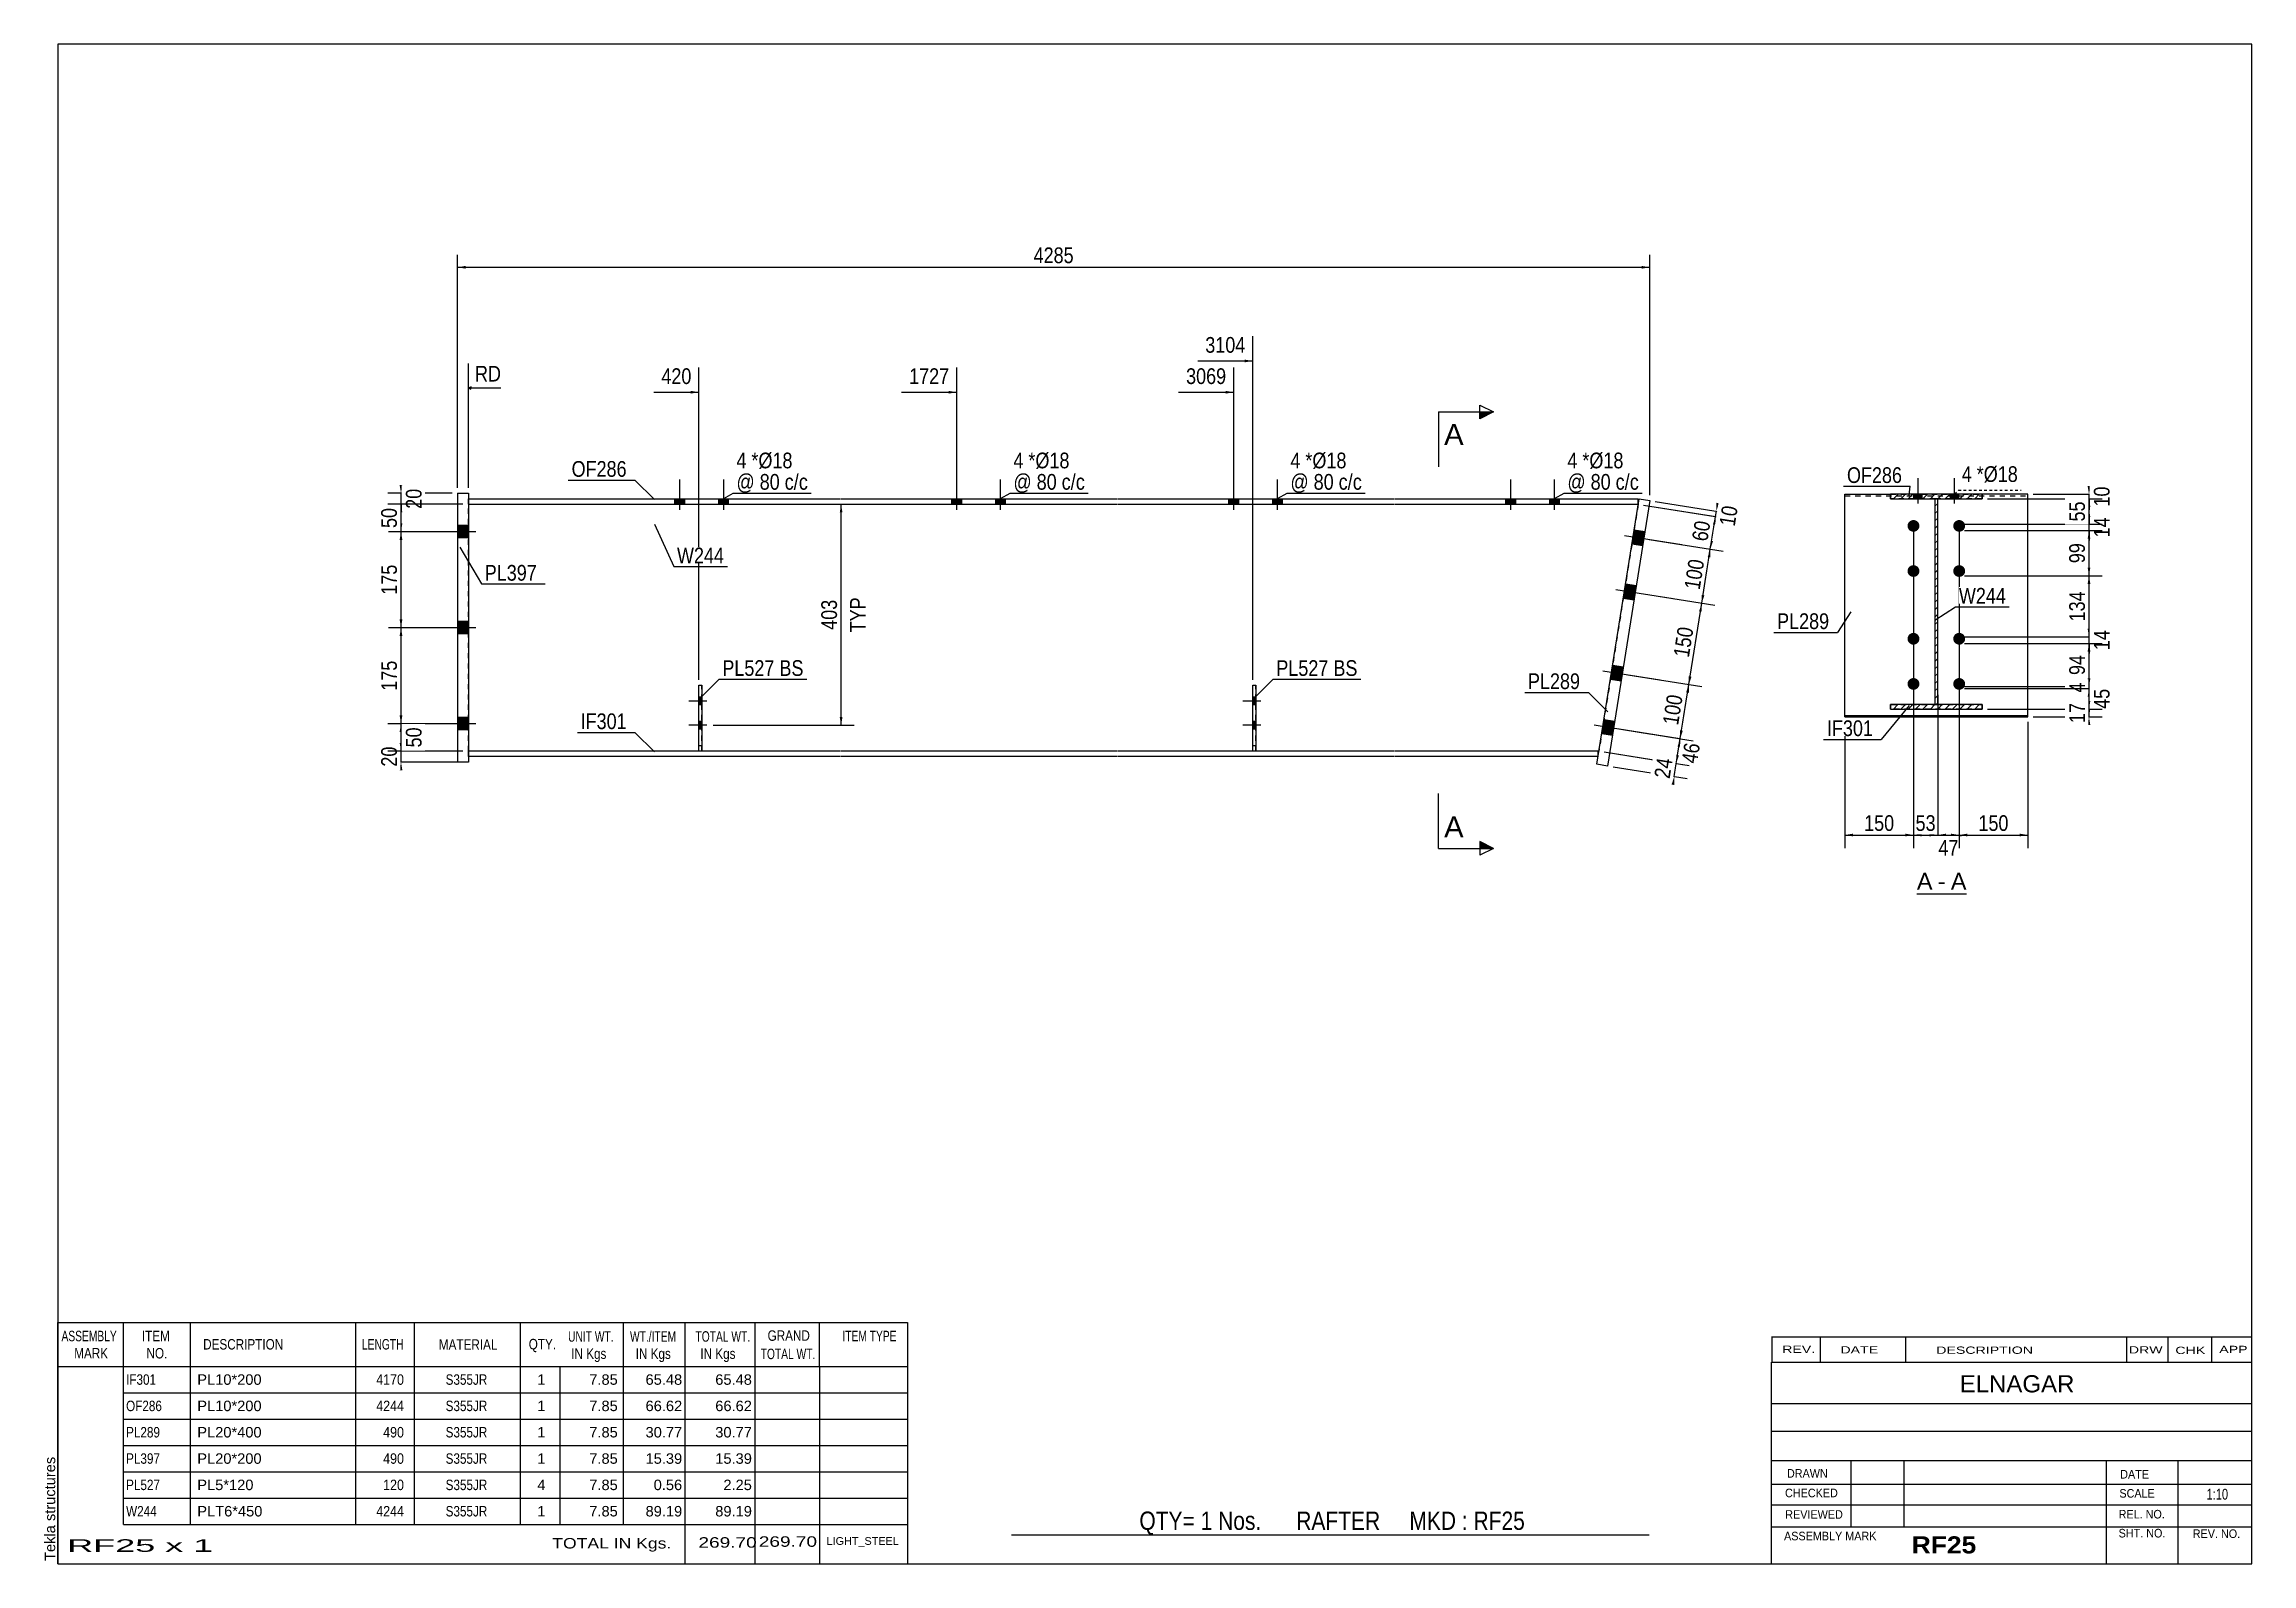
# Model space of a CAD drawing. Header units: millimetres. Extents: x -77 to 325, y -171 to 106.
import ezdxf

# ---------------------------------------------------------------- set-up
doc = ezdxf.new("R2010")
doc.units = ezdxf.units.MM
for name, pattern in [('DXK_LINE_DOT1', [1.8814, 0.9407, -0.9407]), ('DXK_LINE_DOT2', [3.9198, 1.9599, -1.9599]), ('DXK_LINE_DOT4', [0.9408, 0.4704, -0.4704])]:
    doc.linetypes.add(name, pattern=pattern)
doc.styles.add('Arial', font='ARIAL.TTF', dxfattribs={"height": 0.2})
doc.styles.add('Arial Bold', font='ARIALBD.TTF', dxfattribs={"height": 0.2})
doc.styles.add('Arial Narrow', font='ARIALN.TTF', dxfattribs={"height": 0.2})

# ---------------------------------------------------------------- blocks, each defined once
blk = doc.blocks.new('Unknown-627311343-1210')
at = {"color": 5, "linetype": 'Continuous'}
for p, q in [((325.15, 106.37), (-74.85, 106.37)), ((-74.85, 106.37), (-74.85, -170.63)), ((325.15, -170.63), (325.15, 106.37)), ((-74.85, -170.63), (325.15, -170.63))]:
    blk.add_line(p, q, dxfattribs=at)
at = {"color": 174, "linetype": 'Continuous', "style": 'Arial'}
blk.add_text('Tekla structures', height=1.9102, rotation=90, dxfattribs=at).set_placement((-75.35, -170.13))
blk = doc.blocks.new('Unknown-627311343-12 - 1577')
at = {"color": 7, "linetype": 'Continuous'}
blk.add_line((264.08, -48.5), (273.11, -48.5), dxfattribs=at)
at = {"color": 0, "linetype": 'Continuous'}
blk.add_wipeout([(266.93, -47.75), (266.93, -44.55), (264.08, -44.55), (264.08, -47.75)], dxfattribs=at)
blk.add_wipeout([(269.31, -47.75), (269.31, -44.55), (267.89, -44.55), (267.89, -47.75)], dxfattribs=at)
at = {"color": 96, "linetype": 'Continuous', "style": 'Arial'}
blk.add_text('A', height=3.06, dxfattribs=at).set_placement((264.08, -47.75))
at = {"color": 0, "linetype": 'Continuous'}
blk.add_wipeout([(273.11, -47.75), (273.11, -44.55), (270.27, -44.55), (270.27, -47.75)], dxfattribs=at)
at = {"color": 96, "linetype": 'Continuous', "style": 'Arial'}
for s, p in [('-', (267.89, -47.75)), ('A', (270.27, -47.75))]:
    blk.add_text(s, height=3.06, dxfattribs=at).set_placement(p)
blk = doc.blocks.new('Bolt-627311343-1234 - 1231')
at = {"linetype": 'Continuous'}
for points in [[(-2, 18.6), (-2, 16.4), (0, 16.4), (0, 18.6)], [(-2, 18.6), (-2, 16.4), (0, 16.4), (0, 18.6)], [(-2, 1.1), (-2, -1.1), (0, -1.1), (0, 1.1)], [(-2, 1.1), (-2, -1.1), (0, -1.1), (0, 1.1)], [(-2, -16.4), (-2, -18.6), (0, -18.6), (0, -16.4)], [(-2, -16.4), (-2, -18.6), (0, -18.6), (0, -16.4)]]:
    blk.add_hatch(color=3, dxfattribs=at).paths.add_polyline_path(points)
at = {"color": 3, "linetype": 'Continuous'}
for p, q in [((1.34, 17.5), (-8, 17.5)), ((1.34, 17.5), (-8, 17.5)), ((0, 18.6), (-2, 18.6)), ((0, 18.6), (-2, 18.6)), ((0, 16.4), (-2, 16.4)), ((0, 16.4), (-2, 16.4)), ((1.34, 0), (-8, 0)), ((1.34, 0), (-8, 0)), ((0, 1.1), (-2, 1.1)), ((0, 1.1), (-2, 1.1)), ((0, -1.1), (-2, -1.1)), ((0, -1.1), (-2, -1.1)), ((1.34, -17.5), (-8, -17.5)), ((1.34, -17.5), (-8, -17.5)), ((0, -16.4), (-2, -16.4)), ((0, -16.4), (-2, -16.4)), ((0, -18.6), (-2, -18.6)), ((0, -18.6), (-2, -18.6))]:
    blk.add_line(p, q, dxfattribs=at)
blk = doc.blocks.new('Bolt-627311343-1235 - 1231')
at = {"linetype": 'Continuous'}
for points in [[(212.52, 17.86), (212.12, 15.29), (214.09, 14.98), (214.5, 17.54)], [(212.52, 17.86), (212.12, 15.29), (214.09, 14.98), (214.5, 17.54)], [(210.95, 7.98), (210.55, 5.41), (212.52, 5.1), (212.93, 7.67)], [(210.95, 7.98), (210.55, 5.41), (212.52, 5.1), (212.93, 7.67)], [(208.6, -6.83), (208.19, -9.4), (210.17, -9.71), (210.57, -7.15)], [(208.6, -6.83), (208.19, -9.4), (210.17, -9.71), (210.57, -7.15)], [(207.03, -16.71), (206.62, -19.28), (208.59, -19.59), (209, -17.02)], [(207.03, -16.71), (206.62, -19.28), (208.59, -19.59), (209, -17.02)]]:
    blk.add_hatch(color=3, dxfattribs=at).paths.add_polyline_path(points)
at = {"color": 3, "linetype": 'Continuous'}
for p, q in [((210.75, 16.82), (221.21, 15.16)), ((210.75, 16.82), (221.21, 15.16)), ((212.52, 17.86), (214.5, 17.54)), ((212.52, 17.86), (214.5, 17.54)), ((212.12, 15.29), (214.09, 14.98)), ((212.12, 15.29), (214.09, 14.98)), ((209.18, 6.95), (219.64, 5.29)), ((209.18, 6.95), (219.64, 5.29)), ((210.55, 5.41), (212.52, 5.1)), ((210.55, 5.41), (212.52, 5.1)), ((210.95, 7.98), (212.93, 7.67)), ((210.95, 7.98), (212.93, 7.67)), ((206.82, -7.87), (217.28, -9.53)), ((206.82, -7.87), (217.28, -9.53)), ((208.6, -6.83), (210.57, -7.15)), ((208.6, -6.83), (210.57, -7.15)), ((208.19, -9.4), (210.17, -9.71)), ((208.19, -9.4), (210.17, -9.71)), ((205.25, -17.74), (215.71, -19.4)), ((205.25, -17.74), (215.71, -19.4)), ((206.62, -19.28), (208.59, -19.59)), ((206.62, -19.28), (208.59, -19.59)), ((207.03, -16.71), (209, -17.02)), ((207.03, -16.71), (209, -17.02))]:
    blk.add_line(p, q, dxfattribs=at)
blk = doc.blocks.new('Part-627311343-1254 - 1231')
at = {"color": 7, "linetype": 'DXK_LINE_DOT1'}
for p, q in [((0, -22.5), (0, 22.5)), ((0, 22.5), (67.73, 22.5)), ((67.83, 22.5), (118.23, 22.5)), ((118.33, 22.5), (168.73, 22.5)), ((168.83, 22.5), (213.26, 22.5)), ((213.26, 22.5), (206.11, -22.5)), ((67.73, -22.5), (0, -22.5)), ((118.23, -22.5), (67.83, -22.5)), ((168.73, -22.5), (118.33, -22.5)), ((205.95, -22.5), (168.83, -22.5))]:
    blk.add_line(p, q, dxfattribs=at)
at = {"color": 2, "linetype": 'Continuous'}
blk.add_line((206.11, -22.5), (205.95, -22.5), dxfattribs=at)
blk = doc.blocks.new('Part-627311343-1276 - 1231')
at = {"color": 2, "linetype": 'Continuous'}
for p, q in [((-2, 24.5), (0, 24.5)), ((-2, 24.5), (-2, -24.5)), ((0, 24.5), (0, -24.5)), ((0, -24.5), (-2, -24.5))]:
    blk.add_line(p, q, dxfattribs=at)
blk = doc.blocks.new('Bolt-627311343-3434 - 1231')
at = {"linetype": 'Continuous'}
for points in [[(89.93, 23.5), (88.13, 23.5), (88.13, 22.5), (89.93, 22.5)], [(89.93, 23.5), (88.13, 23.5), (88.13, 22.5), (89.93, 22.5)], [(97.93, 23.5), (96.13, 23.5), (96.13, 22.5), (97.93, 22.5)], [(97.93, 23.5), (96.13, 23.5), (96.13, 22.5), (97.93, 22.5)]]:
    blk.add_hatch(color=3, dxfattribs=at).paths.add_polyline_path(points)
at = {"color": 3, "linetype": 'Continuous'}
for p, q in [((89.03, 21.5), (89.03, 27)), ((89.03, 21.5), (89.03, 27)), ((97.03, 21.5), (97.03, 27)), ((97.03, 21.5), (97.03, 27)), ((88.13, 22.5), (88.13, 23.5)), ((88.13, 22.5), (88.13, 23.5)), ((89.93, 22.5), (89.93, 23.5)), ((89.93, 22.5), (89.93, 23.5)), ((96.13, 22.5), (96.13, 23.5)), ((96.13, 22.5), (96.13, 23.5)), ((97.93, 22.5), (97.93, 23.5)), ((97.93, 22.5), (97.93, 23.5))]:
    blk.add_line(p, q, dxfattribs=at)
blk = doc.blocks.new('Part-627311343-1298 - 1231')
at = {"color": 2, "linetype": 'Continuous'}
for p, q in [((205.72, -24.9), (213.42, 23.49)), ((215.39, 23.17), (207.7, -25.22)), ((213.42, 23.49), (215.39, 23.17)), ((207.7, -25.22), (205.72, -24.9))]:
    blk.add_line(p, q, dxfattribs=at)
blk = doc.blocks.new('Bolt-627311343-3050 - 1231')
at = {"color": 3, "linetype": 'DXK_LINE_DOT2'}
for p, q in [((42.53, -12.68), (42.03, -12.68)), ((43.33, -13.38), (42.03, -13.38)), ((42.53, -14.08), (42.03, -14.08)), ((42.53, -17.1), (42.03, -17.1)), ((43.33, -17.8), (42.03, -17.8)), ((42.53, -18.5), (42.03, -18.5))]:
    blk.add_line(p, q, dxfattribs=at)
blk = doc.blocks.new('Part-627311343-3046 - 1231')
at = {"color": 7, "linetype": 'DXK_LINE_DOT1'}
for p, q in [((42.03, -22.5), (42.03, -10.5)), ((42.03, -10.5), (42.53, -10.5)), ((42.53, -22.5), (42.53, -10.5)), ((42.53, -22.5), (42.03, -22.5))]:
    blk.add_line(p, q, dxfattribs=at)
blk = doc.blocks.new('Part-627311343-1320 - 1231')
at = {"color": 2, "linetype": 'Continuous'}
for p, q in [((0, -23.5), (0, -22.5)), ((42.03, -22.5), (0, -22.5)), ((67.73, -23.5), (0, -23.5)), ((67.73, -22.5), (42.53, -22.5)), ((118.23, -22.5), (67.83, -22.5)), ((118.23, -23.5), (67.83, -23.5)), ((143.03, -22.5), (118.33, -22.5)), ((168.73, -23.5), (118.33, -23.5)), ((168.73, -22.5), (143.53, -22.5)), ((205.95, -22.5), (168.83, -22.5)), ((205.95, -23.5), (168.83, -23.5)), ((205.95, -23.5), (205.95, -22.5))]:
    blk.add_line(p, q, dxfattribs=at)
blk = doc.blocks.new('Part-627311343-1342 - 1231')
at = {"color": 2, "linetype": 'Continuous'}
for p, q in [((0, 22.5), (0, 23.5)), ((0, 23.5), (67.73, 23.5)), ((0, 22.5), (67.73, 22.5)), ((67.83, 23.5), (118.23, 23.5)), ((67.83, 22.5), (118.23, 22.5)), ((118.33, 23.5), (168.73, 23.5)), ((118.33, 22.5), (168.73, 22.5)), ((168.83, 23.5), (213.26, 23.5)), ((168.83, 22.5), (213.26, 22.5)), ((213.26, 22.5), (213.26, 23.5))]:
    blk.add_line(p, q, dxfattribs=at)
blk = doc.blocks.new('Part-627311343-3043 - 1231')
at = {"color": 2, "linetype": 'Continuous'}
for p, q in [((143.03, -22.5), (143.03, -10.5)), ((143.03, -10.5), (143.53, -10.5)), ((143.53, -10.5), (143.53, -22.5)), ((143.53, -22.5), (143.03, -22.5))]:
    blk.add_line(p, q, dxfattribs=at)
at = {"color": 7, "linetype": 'DXK_LINE_DOT1'}
blk.add_line((143.03, -21.5), (143.53, -21.5), dxfattribs=at)
blk = doc.blocks.new('Part-627311343-3044 - 1231')
at = {"color": 7, "linetype": 'DXK_LINE_DOT1'}
for p, q in [((143.03, -22.5), (143.03, -10.5)), ((143.03, -10.5), (143.53, -10.5)), ((143.53, -22.5), (143.53, -10.5)), ((143.53, -22.5), (143.03, -22.5))]:
    blk.add_line(p, q, dxfattribs=at)
blk = doc.blocks.new('Part-627311343-3045 - 1231')
at = {"color": 2, "linetype": 'Continuous'}
for p, q in [((42.03, -22.5), (42.03, -10.5)), ((42.03, -10.5), (42.53, -10.5)), ((42.53, -10.5), (42.53, -22.5)), ((42.53, -22.5), (42.03, -22.5))]:
    blk.add_line(p, q, dxfattribs=at)
at = {"color": 7, "linetype": 'DXK_LINE_DOT1'}
blk.add_line((42.03, -21.5), (42.53, -21.5), dxfattribs=at)
blk = doc.blocks.new('Bolt-627311343-3047 - 1231')
at = {"linetype": 'Continuous'}
for points in [[(143.53, -14.08), (143.53, -12.68), (143.03, -12.68), (143.03, -14.08)], [(143.53, -18.5), (143.53, -17.1), (143.03, -17.1), (143.03, -18.5)]]:
    blk.add_hatch(color=3, dxfattribs=at).paths.add_polyline_path(points)
at = {"color": 3, "linetype": 'Continuous'}
for p, q in [((144.48, -13.38), (141.18, -13.38)), ((143.53, -12.68), (143.03, -12.68)), ((143.53, -14.08), (143.03, -14.08)), ((144.48, -17.8), (141.18, -17.8)), ((143.53, -17.1), (143.03, -17.1)), ((143.53, -18.5), (143.03, -18.5))]:
    blk.add_line(p, q, dxfattribs=at)
blk = doc.blocks.new('Bolt-627311343-3048 - 1231')
at = {"color": 3, "linetype": 'DXK_LINE_DOT2'}
for p, q in [((143.53, -12.68), (143.03, -12.68)), ((144.33, -13.38), (143.03, -13.38)), ((143.53, -14.08), (143.03, -14.08)), ((143.53, -17.1), (143.03, -17.1)), ((144.33, -17.8), (143.03, -17.8)), ((143.53, -18.5), (143.03, -18.5))]:
    blk.add_line(p, q, dxfattribs=at)
blk = doc.blocks.new('Bolt-627311343-3049 - 1231')
at = {"linetype": 'Continuous'}
for points in [[(42.53, -14.08), (42.53, -12.68), (42.03, -12.68), (42.03, -14.08)], [(42.53, -18.5), (42.53, -17.1), (42.03, -17.1), (42.03, -18.5)]]:
    blk.add_hatch(color=3, dxfattribs=at).paths.add_polyline_path(points)
at = {"color": 3, "linetype": 'Continuous'}
for p, q in [((43.48, -13.38), (40.18, -13.38)), ((42.53, -12.68), (42.03, -12.68)), ((42.53, -14.08), (42.03, -14.08)), ((43.48, -17.8), (40.18, -17.8)), ((42.53, -17.1), (42.03, -17.1)), ((42.53, -18.5), (42.03, -18.5))]:
    blk.add_line(p, q, dxfattribs=at)
blk = doc.blocks.new('Bolt-627311343-3432 - 1231')
at = {"linetype": 'Continuous'}
for points in [[(190.93, 23.5), (189.13, 23.5), (189.13, 22.5), (190.93, 22.5)], [(190.93, 23.5), (189.13, 23.5), (189.13, 22.5), (190.93, 22.5)], [(198.93, 23.5), (197.13, 23.5), (197.13, 22.5), (198.93, 22.5)], [(198.93, 23.5), (197.13, 23.5), (197.13, 22.5), (198.93, 22.5)]]:
    blk.add_hatch(color=3, dxfattribs=at).paths.add_polyline_path(points)
at = {"color": 3, "linetype": 'Continuous'}
for p, q in [((190.03, 21.5), (190.03, 27)), ((190.03, 21.5), (190.03, 27)), ((198.03, 21.5), (198.03, 27)), ((198.03, 21.5), (198.03, 27)), ((189.13, 22.5), (189.13, 23.5)), ((189.13, 22.5), (189.13, 23.5)), ((190.93, 22.5), (190.93, 23.5)), ((190.93, 22.5), (190.93, 23.5)), ((197.13, 22.5), (197.13, 23.5)), ((197.13, 22.5), (197.13, 23.5)), ((198.93, 22.5), (198.93, 23.5)), ((198.93, 22.5), (198.93, 23.5))]:
    blk.add_line(p, q, dxfattribs=at)
blk = doc.blocks.new('Bolt-627311343-3433 - 1231')
at = {"linetype": 'Continuous'}
for points in [[(140.43, 23.5), (138.63, 23.5), (138.63, 22.5), (140.43, 22.5)], [(140.43, 23.5), (138.63, 23.5), (138.63, 22.5), (140.43, 22.5)], [(148.43, 23.5), (146.63, 23.5), (146.63, 22.5), (148.43, 22.5)], [(148.43, 23.5), (146.63, 23.5), (146.63, 22.5), (148.43, 22.5)]]:
    blk.add_hatch(color=3, dxfattribs=at).paths.add_polyline_path(points)
at = {"color": 3, "linetype": 'Continuous'}
for p, q in [((139.53, 21.5), (139.53, 27)), ((139.53, 21.5), (139.53, 27)), ((147.53, 21.5), (147.53, 27)), ((147.53, 21.5), (147.53, 27)), ((138.63, 22.5), (138.63, 23.5)), ((138.63, 22.5), (138.63, 23.5)), ((140.43, 22.5), (140.43, 23.5)), ((140.43, 22.5), (140.43, 23.5)), ((146.63, 22.5), (146.63, 23.5)), ((146.63, 22.5), (146.63, 23.5)), ((148.43, 22.5), (148.43, 23.5)), ((148.43, 22.5), (148.43, 23.5))]:
    blk.add_line(p, q, dxfattribs=at)
blk = doc.blocks.new('Bolt-627311343-3435 - 1231')
at = {"linetype": 'Continuous'}
for points in [[(39.43, 23.5), (37.63, 23.5), (37.63, 22.5), (39.43, 22.5)], [(39.43, 23.5), (37.63, 23.5), (37.63, 22.5), (39.43, 22.5)], [(47.43, 23.5), (45.63, 23.5), (45.63, 22.5), (47.43, 22.5)], [(47.43, 23.5), (45.63, 23.5), (45.63, 22.5), (47.43, 22.5)]]:
    blk.add_hatch(color=3, dxfattribs=at).paths.add_polyline_path(points)
at = {"color": 3, "linetype": 'Continuous'}
for p, q in [((38.53, 21.5), (38.53, 27)), ((38.53, 21.5), (38.53, 27)), ((46.53, 21.5), (46.53, 27)), ((46.53, 21.5), (46.53, 27)), ((37.63, 22.5), (37.63, 23.5)), ((37.63, 22.5), (37.63, 23.5)), ((39.43, 22.5), (39.43, 23.5)), ((39.43, 22.5), (39.43, 23.5)), ((45.63, 22.5), (45.63, 23.5)), ((45.63, 22.5), (45.63, 23.5)), ((47.43, 22.5), (47.43, 23.5)), ((47.43, 22.5), (47.43, 23.5))]:
    blk.add_line(p, q, dxfattribs=at)
blk = doc.blocks.new('Part-627311343-1585 - 1577')
at = {"linetype": 'Continuous'}
h = blk.add_hatch(dxfattribs=at)
h.set_pattern_fill('', scale=0.3, style=0, pattern_type=0)
h.set_pattern_definition([(45, (267.3736, 23.4927), (-0.67352, 0.67352), [])])
h.paths.add_polyline_path([(267.87, 23.49), (267.37, 23.49), (267.37, -14.01), (267.87, -14.01)])
at = {"color": 7, "linetype": 'DXK_LINE_DOT1'}
for p, q in [((267.87, 23.49), (267.37, 23.49)), ((267.37, 23.49), (267.37, -14.01)), ((267.87, -14.01), (267.87, 23.49)), ((267.37, -14.01), (267.87, -14.01))]:
    blk.add_line(p, q, dxfattribs=at)
at = {"color": 2, "linetype": 'Continuous'}
for p, q in [((267.87, 23.49), (267.37, 23.49)), ((267.37, 23.49), (267.37, -14.01)), ((267.87, -14.01), (267.87, 23.49)), ((267.37, -14.01), (267.87, -14.01))]:
    blk.add_line(p, q, dxfattribs=at)
blk = doc.blocks.new('Part-627311343-1591 - 1577')
at = {"color": 2, "linetype": 'Continuous'}
for p, q in [((250.96, 24.32), (259.29, 24.32)), ((250.96, -16.27), (250.96, 24.32)), ((284.29, 24.32), (275.96, 24.32)), ((284.29, -16.01), (284.29, 24.32)), ((250.96, -16.01), (284.29, -16.01)), ((284.29, -16.27), (284.29, -16.01)), ((250.96, -16.27), (284.29, -16.27))]:
    blk.add_line(p, q, dxfattribs=at)
at = {"color": 7, "linetype": 'DXK_LINE_DOT1'}
for p, q in [((275.96, 24.32), (259.29, 24.32)), ((250.96, 24.05), (284.29, 24.05))]:
    blk.add_line(p, q, dxfattribs=at)
blk = doc.blocks.new('Part-627311343-1596 - 1577')
at = {"linetype": 'Continuous'}
h = blk.add_hatch(dxfattribs=at)
h.set_pattern_fill('', scale=0.3, style=0, pattern_type=0)
h.set_pattern_definition([(45, (259.2902, 24.326), (-0.67352, 0.67352), [])])
h.paths.add_polyline_path([(275.96, 24.33), (259.29, 24.33), (259.29, 23.49), (275.96, 23.49)])
at = {"color": 7, "linetype": 'DXK_LINE_DOT1'}
for p, q in [((259.29, 23.49), (259.29, 24.33)), ((259.29, 24.33), (275.96, 24.33)), ((275.96, 24.33), (275.96, 23.49)), ((267.37, 23.49), (259.29, 23.49)), ((275.96, 23.49), (267.87, 23.49))]:
    blk.add_line(p, q, dxfattribs=at)
at = {"color": 2, "linetype": 'Continuous'}
for p, q in [((275.96, 24.33), (259.29, 24.33)), ((259.29, 24.33), (259.29, 23.49)), ((275.96, 23.49), (275.96, 24.33)), ((259.29, 23.49), (275.96, 23.49))]:
    blk.add_line(p, q, dxfattribs=at)
blk = doc.blocks.new('Part-627311343-1601 - 1577')
at = {"linetype": 'Continuous'}
h = blk.add_hatch(dxfattribs=at)
h.set_pattern_fill('', scale=0.3, style=0, pattern_type=0)
h.set_pattern_definition([(45, (259.2902, -14.0073), (-0.67352, 0.67352), [])])
h.paths.add_polyline_path([(275.96, -14.01), (259.29, -14.01), (259.29, -14.84), (275.96, -14.84)])
at = {"color": 7, "linetype": 'DXK_LINE_DOT1'}
for p, q in [((259.29, -14.84), (259.29, -14.01)), ((259.29, -14.01), (267.37, -14.01)), ((275.96, -14.84), (259.29, -14.84)), ((267.87, -14.01), (275.96, -14.01)), ((275.96, -14.01), (275.96, -14.84))]:
    blk.add_line(p, q, dxfattribs=at)
at = {"color": 2, "linetype": 'Continuous'}
for p, q in [((275.96, -14.01), (259.29, -14.01)), ((259.29, -14.01), (259.29, -14.84)), ((259.29, -14.84), (275.96, -14.84)), ((275.96, -14.84), (275.96, -14.01))]:
    blk.add_line(p, q, dxfattribs=at)
blk = doc.blocks.new('Bolt-627311343-1603 - 1577')
at = {"linetype": 'Continuous'}
for points in [[(263.46, 17.48), (263.23, 17.51), (263.02, 17.58), (262.82, 17.69), (262.65, 17.84), (262.52, 18.02), (262.43, 18.22), (262.38, 18.44), (262.38, 18.67), (262.43, 18.89), (262.52, 19.09), (262.65, 19.27), (262.82, 19.42), (263.02, 19.53), (263.23, 19.6), (263.46, 19.62), (263.68, 19.6), (263.9, 19.53), (264.09, 19.42), (264.26, 19.27), (264.4, 19.09), (264.49, 18.89), (264.53, 18.67), (264.53, 18.44), (264.49, 18.22), (264.4, 18.02), (264.26, 17.84), (264.09, 17.69), (263.9, 17.58), (263.68, 17.51)], [(271.79, 17.48), (271.57, 17.51), (271.35, 17.58), (271.15, 17.69), (270.99, 17.84), (270.85, 18.02), (270.76, 18.22), (270.71, 18.44), (270.71, 18.67), (270.76, 18.89), (270.85, 19.09), (270.99, 19.27), (271.15, 19.42), (271.35, 19.53), (271.57, 19.6), (271.79, 19.62), (272.02, 19.6), (272.23, 19.53), (272.43, 19.42), (272.6, 19.27), (272.73, 19.09), (272.82, 18.89), (272.87, 18.67), (272.87, 18.44), (272.82, 18.22), (272.73, 18.02), (272.6, 17.84), (272.43, 17.69), (272.23, 17.58), (272.02, 17.51)], [(263.46, 9.25), (263.23, 9.28), (263.02, 9.35), (262.82, 9.46), (262.65, 9.61), (262.52, 9.79), (262.43, 9.99), (262.38, 10.21), (262.38, 10.44), (262.43, 10.66), (262.52, 10.86), (262.65, 11.04), (262.82, 11.19), (263.02, 11.3), (263.23, 11.37), (263.46, 11.39), (263.68, 11.37), (263.9, 11.3), (264.09, 11.19), (264.26, 11.04), (264.4, 10.86), (264.49, 10.66), (264.53, 10.44), (264.53, 10.21), (264.49, 9.99), (264.4, 9.79), (264.26, 9.61), (264.09, 9.46), (263.9, 9.35), (263.68, 9.28)], [(271.79, 9.25), (271.57, 9.28), (271.35, 9.35), (271.15, 9.46), (270.99, 9.61), (270.85, 9.79), (270.76, 9.99), (270.71, 10.21), (270.71, 10.44), (270.76, 10.66), (270.85, 10.86), (270.99, 11.04), (271.15, 11.19), (271.35, 11.3), (271.57, 11.37), (271.79, 11.39), (272.02, 11.37), (272.23, 11.3), (272.43, 11.19), (272.6, 11.04), (272.73, 10.86), (272.82, 10.66), (272.87, 10.44), (272.87, 10.21), (272.82, 9.99), (272.73, 9.79), (272.6, 9.61), (272.43, 9.46), (272.23, 9.35), (272.02, 9.28)], [(263.46, -3.09), (263.23, -3.07), (263.02, -3), (262.82, -2.89), (262.65, -2.74), (262.52, -2.56), (262.43, -2.35), (262.38, -2.13), (262.38, -1.91), (262.43, -1.69), (262.52, -1.49), (262.65, -1.3), (262.82, -1.15), (263.02, -1.04), (263.23, -0.97), (263.46, -0.95), (263.68, -0.97), (263.9, -1.04), (264.09, -1.15), (264.26, -1.3), (264.4, -1.49), (264.49, -1.69), (264.53, -1.91), (264.53, -2.13), (264.49, -2.35), (264.4, -2.56), (264.26, -2.74), (264.09, -2.89), (263.9, -3), (263.68, -3.07)], [(271.79, -3.09), (271.57, -3.07), (271.35, -3), (271.15, -2.89), (270.99, -2.74), (270.85, -2.56), (270.76, -2.35), (270.71, -2.13), (270.71, -1.91), (270.76, -1.69), (270.85, -1.49), (270.99, -1.3), (271.15, -1.15), (271.35, -1.04), (271.57, -0.97), (271.79, -0.95), (272.02, -0.97), (272.23, -1.04), (272.43, -1.15), (272.6, -1.3), (272.73, -1.49), (272.82, -1.69), (272.87, -1.91), (272.87, -2.13), (272.82, -2.35), (272.73, -2.56), (272.6, -2.74), (272.43, -2.89), (272.23, -3), (272.02, -3.07)], [(263.46, -11.32), (263.23, -11.3), (263.02, -11.23), (262.82, -11.12), (262.65, -10.97), (262.52, -10.78), (262.43, -10.58), (262.38, -10.36), (262.38, -10.14), (262.43, -9.92), (262.52, -9.72), (262.65, -9.53), (262.82, -9.38), (263.02, -9.27), (263.23, -9.2), (263.46, -9.18), (263.68, -9.2), (263.9, -9.27), (264.09, -9.38), (264.26, -9.53), (264.4, -9.72), (264.49, -9.92), (264.53, -10.14), (264.53, -10.36), (264.49, -10.58), (264.4, -10.78), (264.26, -10.97), (264.09, -11.12), (263.9, -11.23), (263.68, -11.3)], [(271.79, -11.32), (271.57, -11.3), (271.35, -11.23), (271.15, -11.12), (270.99, -10.97), (270.85, -10.78), (270.76, -10.58), (270.71, -10.36), (270.71, -10.14), (270.76, -9.92), (270.85, -9.72), (270.99, -9.53), (271.15, -9.38), (271.35, -9.27), (271.57, -9.2), (271.79, -9.18), (272.02, -9.2), (272.23, -9.27), (272.43, -9.38), (272.6, -9.53), (272.73, -9.72), (272.82, -9.92), (272.87, -10.14), (272.87, -10.36), (272.82, -10.58), (272.73, -10.78), (272.6, -10.97), (272.43, -11.12), (272.23, -11.23), (272.02, -11.3)]]:
    blk.add_hatch(color=3, dxfattribs=at).paths.add_polyline_path(points)
at = {"color": 3, "linetype": 'Continuous'}
for p, q in [((263.46, 18.76), (263.46, 17.38)), ((271.79, 18.76), (271.79, 17.38)), ((263.46, 10.53), (263.46, 9.15)), ((271.79, 10.53), (271.79, 9.15)), ((263.46, -1.81), (263.46, -3.2)), ((271.79, -1.81), (271.79, -3.2)), ((263.46, -10.04), (263.46, -11.43)), ((271.79, -10.04), (271.79, -11.43))]:
    blk.add_line(p, q, dxfattribs=at)
blk = doc.blocks.new('Bolt-627311343-3436 - 1577')
at = {"linetype": 'Continuous'}
for points in [[(263.54, 23.49), (265.04, 23.49), (265.04, 24.33), (263.54, 24.33)], [(263.54, 23.49), (265.04, 23.49), (265.04, 24.33), (263.54, 24.33)], [(270.21, 23.49), (271.71, 23.49), (271.71, 24.33), (270.21, 24.33)], [(270.21, 23.49), (271.71, 23.49), (271.71, 24.33), (270.21, 24.33)]]:
    blk.add_hatch(color=3, dxfattribs=at).paths.add_polyline_path(points)
at = {"color": 3, "linetype": 'Continuous'}
for p, q in [((263.54, 23.49), (263.54, 24.33)), ((263.54, 23.49), (263.54, 24.33)), ((264.29, 22.66), (264.29, 27.24)), ((264.29, 22.66), (264.29, 27.24)), ((265.04, 23.49), (265.04, 24.33)), ((265.04, 23.49), (265.04, 24.33)), ((270.21, 23.49), (270.21, 24.33)), ((270.21, 23.49), (270.21, 24.33)), ((270.96, 22.66), (270.96, 27.24)), ((270.96, 22.66), (270.96, 27.24)), ((271.71, 23.49), (271.71, 24.33)), ((271.71, 23.49), (271.71, 24.33))]:
    blk.add_line(p, q, dxfattribs=at)
blk = doc.blocks.new('StraightDimension-627311343-1434 - 1231')
at = {"linetype": 'Continuous'}
for points in [[(-12.05, -21), (-12.3, -22.5), (-12.55, -21)], [(-12.55, -26), (-12.3, -24.5), (-12.05, -26)]]:
    blk.add_hatch(color=7, dxfattribs=at).paths.add_polyline_path(points)
at = {"color": 7, "linetype": 'Continuous'}
for p, q in [((-1, -22.5), (-14.55, -22.5)), ((-12.3, -24.5), (-12.3, -22.5)), ((-2, -24.5), (-14.55, -24.5))]:
    blk.add_line(p, q, dxfattribs=at)
at = {"color": 0}
blk.add_wipeout([(-12.45, -21.07), (-16.65, -21.07), (-16.65, -25.93), (-12.45, -25.93)], dxfattribs=at)
at = {"color": 3, "style": 'Arial Narrow'}
blk.add_text('20', height=2.863, rotation=90.0002, dxfattribs=at).set_placement((-13.05, -25.33))
blk = doc.blocks.new('StraightDimension-627311343-2728 - 1231')
at = {"linetype": 'Continuous'}
for points in [[(220.69, -23.3), (220.21, -24.74), (220.2, -23.22)], [(220.44, -21.68), (220.93, -20.23), (220.94, -21.75)]]:
    blk.add_hatch(color=7, dxfattribs=at).paths.add_polyline_path(points)
at = {"color": 7, "linetype": 'Continuous'}
for p, q in [((209.79, -18.46), (223.15, -20.59)), ((207.09, -22.66), (222.43, -25.1)), ((220.21, -24.74), (220.93, -20.23))]:
    blk.add_line(p, q, dxfattribs=at)
at = {"color": 0}
blk.add_wipeout([(225.24, -20.77), (221.1, -20.11), (220.33, -24.91), (224.48, -25.57)], dxfattribs=at)
at = {"color": 3, "style": 'Arial Narrow'}
blk.add_text('46', height=2.863, rotation=80.9647, dxfattribs=at).set_placement((223.98, -24.88))
blk = doc.blocks.new('StraightDimension-627311343-1389 - 1231')
at = {"linetype": 'Continuous'}
for points in [[(-12.05, 26), (-12.3, 24.5), (-12.55, 26)], [(-12.55, 21), (-12.3, 22.5), (-12.05, 21)]]:
    blk.add_hatch(color=7, dxfattribs=at).paths.add_polyline_path(points)
at = {"color": 7, "linetype": 'Continuous'}
for p, q in [((-3, 24.5), (-14.7, 24.5)), ((-12.3, 22.5), (-12.3, 24.5)), ((-1, 22.5), (-14.7, 22.5))]:
    blk.add_line(p, q, dxfattribs=at)
at = {"color": 0}
blk.add_wipeout([(-7.95, 25.93), (-12.15, 25.93), (-12.15, 21.07), (-7.95, 21.07)], dxfattribs=at)
at = {"color": 3, "style": 'Arial Narrow'}
blk.add_text('20', height=2.863, rotation=90.0002, dxfattribs=at).set_placement((-8.55, 21.67))
blk = doc.blocks.new('StraightDimension-627311343-3383 - 1231')
at = {"linetype": 'Continuous'}
blk.add_hatch(color=7, dxfattribs=at).paths.add_polyline_path([(40.53, 43.17), (42.03, 42.92), (40.53, 42.67)])
at = {"color": 7, "linetype": 'Continuous'}
for p, q in [((42.03, -9.5), (42.03, 47.42)), ((33.79, 42.92), (42.03, 42.92))]:
    blk.add_line(p, q, dxfattribs=at)
at = {"color": 0, "linetype": 'Continuous'}
blk.add_wipeout([(6.53, 44.27), (6.53, 48.47), (0.59, 48.47), (0.59, 44.27)], dxfattribs=at)
at = {"color": 7, "linetype": 'Continuous'}
for p, q in [((0, 25.5), (0, 48.17)), ((0.5, 43.92), (0, 43.67)), ((0.5, 43.42), (0, 43.67)), ((5.93, 43.67), (0, 43.67))]:
    blk.add_line(p, q, dxfattribs=at)
at = {"color": 3, "linetype": 'Continuous', "style": 'Arial Narrow'}
blk.add_text('RD', height=2.863, dxfattribs=at).set_placement((1.19, 44.87))
at = {"color": 0}
blk.add_wipeout([(41.25, 43.82), (41.25, 48.02), (34.57, 48.02), (34.57, 43.82)], dxfattribs=at)
at = {"color": 3, "style": 'Arial Narrow'}
blk.add_text('420', height=2.863, dxfattribs=at).set_placement((35.17, 44.42))
blk = doc.blocks.new('StraightDimension-627311343-2724 - 1231')
at = {"linetype": 'Continuous'}
for points in [[(226.88, 18.82), (227.36, 20.26), (227.38, 18.74)], [(226.91, 15.77), (226.42, 14.33), (226.41, 15.85)]]:
    blk.add_hatch(color=7, dxfattribs=at).paths.add_polyline_path(points)
at = {"color": 7, "linetype": 'Continuous'}
for p, q in [((214.25, 22.34), (229.74, 19.88)), ((226.42, 14.33), (227.36, 20.26)), ((215.28, 16.1), (228.79, 13.96))]:
    blk.add_line(p, q, dxfattribs=at)
at = {"color": 0}
blk.add_wipeout([(227.13, 19.72), (222.98, 20.38), (222.22, 15.58), (226.36, 14.92)], dxfattribs=at)
at = {"color": 3, "style": 'Arial Narrow'}
blk.add_text('60', height=2.863, rotation=80.9647, dxfattribs=at).set_placement((225.87, 15.61))
blk = doc.blocks.new('StraightDimension-627311343-2723 - 1231')
at = {"linetype": 'Continuous'}
for points in [[(226.88, 18.82), (227.36, 20.26), (227.38, 18.74)], [(228, 22.69), (227.52, 21.25), (227.51, 22.77)]]:
    blk.add_hatch(color=7, dxfattribs=at).paths.add_polyline_path(points)
at = {"color": 7, "linetype": 'Continuous'}
for p, q in [((214.25, 22.34), (229.59, 19.9)), ((216.38, 23.02), (229.74, 20.89)), ((227.36, 20.26), (227.52, 21.25))]:
    blk.add_line(p, q, dxfattribs=at)
at = {"color": 0}
blk.add_wipeout([(232.12, 22.47), (227.97, 23.13), (227.21, 18.33), (231.36, 17.67)], dxfattribs=at)
at = {"color": 3, "style": 'Arial Narrow'}
blk.add_text('10', height=2.863, rotation=80.9647, dxfattribs=at).set_placement((230.86, 18.36))
blk = doc.blocks.new('StraightDimension-627311343-1355 - 1231')
at = {"linetype": 'Continuous'}
for points in [[(-0.5, 65.45), (-2, 65.7), (-0.5, 65.95)], [(213.89, 65.95), (215.39, 65.7), (213.89, 65.45)]]:
    blk.add_hatch(color=7, dxfattribs=at).paths.add_polyline_path(points)
at = {"color": 7, "linetype": 'Continuous'}
for p, q in [((-2, 25.5), (-2, 67.95)), ((-2, 65.7), (215.39, 65.7)), ((215.39, 24.17), (215.39, 67.95))]:
    blk.add_line(p, q, dxfattribs=at)
at = {"color": 0}
blk.add_wipeout([(110.95, 65.85), (110.95, 70.05), (102.44, 70.05), (102.44, 65.85)], dxfattribs=at)
at = {"color": 3, "style": 'Arial Narrow'}
blk.add_text('4285', height=2.863, dxfattribs=at).set_placement((103.04, 66.45))
blk = doc.blocks.new('StraightDimension-627311343-2725 - 1231')
at = {"linetype": 'Continuous'}
for points in [[(225.94, 12.89), (226.42, 14.33), (226.43, 12.81)], [(225.33, 5.9), (224.85, 4.46), (224.84, 5.98)]]:
    blk.add_hatch(color=7, dxfattribs=at).paths.add_polyline_path(points)
at = {"color": 7, "linetype": 'Continuous'}
for p, q in [((215.28, 16.1), (228.79, 13.96)), ((224.85, 4.46), (226.42, 14.33)), ((215.4, 5.96), (227.22, 4.08))]:
    blk.add_line(p, q, dxfattribs=at)
at = {"color": 0}
blk.add_wipeout([(226.01, 12.72), (221.87, 13.38), (220.82, 6.78), (224.96, 6.12)], dxfattribs=at)
at = {"color": 3, "style": 'Arial Narrow'}
blk.add_text('100', height=2.863, rotation=80.9647, dxfattribs=at).set_placement((224.47, 6.8))
blk = doc.blocks.new('StraightDimension-627311343-3380 - 1231')
at = {"linetype": 'Continuous'}
blk.add_hatch(color=7, dxfattribs=at).paths.add_polyline_path([(141.53, 48.87), (143.03, 48.62), (141.53, 48.37)])
at = {"color": 7, "linetype": 'Continuous'}
for p, q in [((143.03, -9.5), (143.03, 53.12)), ((132.97, 48.62), (143.03, 48.62))]:
    blk.add_line(p, q, dxfattribs=at)
at = {"color": 0}
blk.add_wipeout([(142.25, 49.52), (142.25, 53.72), (133.74, 53.72), (133.74, 49.52)], dxfattribs=at)
at = {"color": 3, "style": 'Arial Narrow'}
blk.add_text('3104', height=2.863, dxfattribs=at).set_placement((134.34, 50.12))
blk = doc.blocks.new('StraightDimension-627311343-2729 - 1231')
at = {"linetype": 'Continuous'}
for points in [[(220.69, -23.3), (220.21, -24.74), (220.2, -23.22)], [(219.34, -28.59), (219.83, -27.15), (219.84, -28.67)]]:
    blk.add_hatch(color=7, dxfattribs=at).paths.add_polyline_path(points)
at = {"color": 7, "linetype": 'Continuous'}
for p, q in [((207.09, -22.66), (222.58, -25.12)), ((208.69, -25.38), (222.2, -27.52)), ((219.83, -27.15), (220.21, -24.74))]:
    blk.add_line(p, q, dxfattribs=at)
at = {"color": 0}
blk.add_wipeout([(220.25, -23.52), (216.1, -22.86), (215.34, -27.66), (219.49, -28.32)], dxfattribs=at)
at = {"color": 3, "style": 'Arial Narrow'}
blk.add_text('24', height=2.863, rotation=80.9647, dxfattribs=at).set_placement((218.99, -27.63))
blk = doc.blocks.new('StraightDimension-627311343-1372 - 1231')
at = {"linetype": 'Continuous'}
for points in [[(-12.55, 21), (-12.3, 22.5), (-12.05, 21)], [(-12.05, 19), (-12.3, 17.5), (-12.55, 19)]]:
    blk.add_hatch(color=7, dxfattribs=at).paths.add_polyline_path(points)
at = {"color": 7, "linetype": 'Continuous'}
for p, q in [((-1, 22.5), (-14.55, 22.5)), ((-12.3, 17.5), (-12.3, 22.5)), ((-1, 17.5), (-14.55, 17.5))]:
    blk.add_line(p, q, dxfattribs=at)
at = {"color": 0}
blk.add_wipeout([(-12.45, 22.43), (-16.65, 22.43), (-16.65, 17.57), (-12.45, 17.57)], dxfattribs=at)
at = {"color": 3, "style": 'Arial Narrow'}
blk.add_text('50', height=2.863, rotation=90.0002, dxfattribs=at).set_placement((-13.05, 18.17))
blk = doc.blocks.new('StraightDimension-627311343-1398 - 1231')
at = {"linetype": 'Continuous'}
for points in [[(-12.55, -1.5), (-12.3, 0), (-12.05, -1.5)], [(-12.05, -16), (-12.3, -17.5), (-12.55, -16)]]:
    blk.add_hatch(color=7, dxfattribs=at).paths.add_polyline_path(points)
at = {"color": 7, "linetype": 'Continuous'}
for p, q in [((0.34, 0), (-14.55, 0)), ((-12.3, -17.5), (-12.3, 0)), ((0.34, -17.5), (-14.55, -17.5))]:
    blk.add_line(p, q, dxfattribs=at)
at = {"color": 0}
blk.add_wipeout([(-12.45, -5.41), (-16.65, -5.41), (-16.65, -12.09), (-12.45, -12.09)], dxfattribs=at)
at = {"color": 3, "style": 'Arial Narrow'}
blk.add_text('175', height=2.863, rotation=90.0002, dxfattribs=at).set_placement((-13.05, -11.49))
blk = doc.blocks.new('StraightDimension-627311343-1414 - 1231')
at = {"linetype": 'Continuous'}
for points in [[(-12.55, 16), (-12.3, 17.5), (-12.05, 16)], [(-12.05, 1.5), (-12.3, 0), (-12.55, 1.5)]]:
    blk.add_hatch(color=7, dxfattribs=at).paths.add_polyline_path(points)
at = {"color": 7, "linetype": 'Continuous'}
for p, q in [((-1, 17.5), (-14.55, 17.5)), ((-12.3, 0), (-12.3, 17.5)), ((0.34, 0), (-14.55, 0))]:
    blk.add_line(p, q, dxfattribs=at)
at = {"color": 0}
blk.add_wipeout([(-12.45, 12.09), (-16.65, 12.09), (-16.65, 5.41), (-12.45, 5.41)], dxfattribs=at)
at = {"color": 3, "style": 'Arial Narrow'}
blk.add_text('175', height=2.863, rotation=90.0002, dxfattribs=at).set_placement((-13.05, 6.01))
blk = doc.blocks.new('StraightDimension-627311343-1440 - 1231')
at = {"linetype": 'Continuous'}
for points in [[(-12.55, -19), (-12.3, -17.5), (-12.05, -19)], [(-12.05, -21), (-12.3, -22.5), (-12.55, -21)]]:
    blk.add_hatch(color=7, dxfattribs=at).paths.add_polyline_path(points)
at = {"color": 7, "linetype": 'Continuous'}
for p, q in [((0.34, -17.5), (-14.7, -17.5)), ((-12.3, -22.5), (-12.3, -17.5)), ((-1, -22.5), (-14.7, -22.5))]:
    blk.add_line(p, q, dxfattribs=at)
at = {"color": 0}
blk.add_wipeout([(-7.95, -17.57), (-12.15, -17.57), (-12.15, -22.43), (-7.95, -22.43)], dxfattribs=at)
at = {"color": 3, "style": 'Arial Narrow'}
blk.add_text('50', height=2.863, rotation=90.0002, dxfattribs=at).set_placement((-8.55, -21.83))
blk = doc.blocks.new('StraightDimension-627311343-2726 - 1231')
at = {"linetype": 'Continuous'}
for points in [[(224.37, 3.01), (224.85, 4.46), (224.86, 2.94)], [(222.98, -8.92), (222.5, -10.36), (222.49, -8.84)]]:
    blk.add_hatch(color=7, dxfattribs=at).paths.add_polyline_path(points)
at = {"color": 7, "linetype": 'Continuous'}
for p, q in [((215.4, 5.96), (227.22, 4.08)), ((222.5, -10.36), (224.85, 4.46)), ((211.36, -8.59), (224.87, -10.73))]:
    blk.add_line(p, q, dxfattribs=at)
at = {"color": 0}
blk.add_wipeout([(224.05, 0.37), (219.9, 1.03), (218.85, -5.57), (223, -6.23)], dxfattribs=at)
at = {"color": 3, "style": 'Arial Narrow'}
blk.add_text('150', height=2.863, rotation=80.9647, dxfattribs=at).set_placement((222.5, -5.54))
blk = doc.blocks.new('StraightDimension-627311343-2727 - 1231')
at = {"linetype": 'Continuous'}
for points in [[(222.01, -11.8), (222.5, -10.36), (222.51, -11.88)], [(221.41, -18.79), (220.93, -20.23), (220.91, -18.71)]]:
    blk.add_hatch(color=7, dxfattribs=at).paths.add_polyline_path(points)
at = {"color": 7, "linetype": 'Continuous'}
for p, q in [((211.36, -8.59), (224.87, -10.73)), ((220.93, -20.23), (222.5, -10.36)), ((209.79, -18.46), (223.3, -20.61))]:
    blk.add_line(p, q, dxfattribs=at)
at = {"color": 0}
blk.add_wipeout([(222.09, -11.97), (217.94, -11.31), (216.89, -17.91), (221.04, -18.57)], dxfattribs=at)
at = {"color": 3, "style": 'Arial Narrow'}
blk.add_text('100', height=2.863, rotation=80.9647, dxfattribs=at).set_placement((220.54, -17.89))
blk = doc.blocks.new('StraightDimension-627311343-3381 - 1231')
at = {"linetype": 'Continuous'}
blk.add_hatch(color=7, dxfattribs=at).paths.add_polyline_path([(138.03, 43.17), (139.53, 42.92), (138.03, 42.67)])
at = {"color": 7, "linetype": 'Continuous'}
for p, q in [((139.53, 26.8), (139.53, 47.42)), ((129.47, 42.92), (139.53, 42.92))]:
    blk.add_line(p, q, dxfattribs=at)
at = {"color": 0}
blk.add_wipeout([(138.75, 43.82), (138.75, 48.02), (130.24, 48.02), (130.24, 43.82)], dxfattribs=at)
at = {"color": 3, "style": 'Arial Narrow'}
blk.add_text('3069', height=2.863, dxfattribs=at).set_placement((130.84, 44.42))
blk = doc.blocks.new('StraightDimension-627311343-3382 - 1231')
at = {"linetype": 'Continuous'}
blk.add_hatch(color=7, dxfattribs=at).paths.add_polyline_path([(87.53, 43.17), (89.03, 42.92), (87.53, 42.67)])
at = {"color": 7, "linetype": 'Continuous'}
for p, q in [((89.03, 26.8), (89.03, 47.42)), ((78.97, 42.92), (89.03, 42.92))]:
    blk.add_line(p, q, dxfattribs=at)
at = {"color": 0}
blk.add_wipeout([(88.25, 43.82), (88.25, 48.02), (79.74, 48.02), (79.74, 43.82)], dxfattribs=at)
at = {"color": 3, "style": 'Arial Narrow'}
blk.add_text('1727', height=2.863, dxfattribs=at).set_placement((80.34, 44.42))
blk = doc.blocks.new('StraightDimension-627311343-3794 - 1231')
at = {"linetype": 'Continuous'}
for points in [[(67.69, 21), (67.94, 22.5), (68.19, 21)], [(68.19, -16.3), (67.94, -17.8), (67.69, -16.3)]]:
    blk.add_hatch(color=7, dxfattribs=at).paths.add_polyline_path(points)
at = {"color": 7, "linetype": 'Continuous'}
for p, q in [((56.98, 22.5), (70.34, 22.5)), ((67.94, -17.8), (67.94, 22.5)), ((44.6, -17.8), (70.34, -17.8))]:
    blk.add_line(p, q, dxfattribs=at)
at = {"color": 0}
blk.add_wipeout([(67.79, 5.69), (63.59, 5.69), (63.59, -0.99), (67.79, -0.99)], dxfattribs=at)
at = {"color": 0, "linetype": 'Continuous'}
blk.add_wipeout([(73.04, 6.14), (68.84, 6.14), (68.84, -1.45), (73.04, -1.45)], dxfattribs=at)
at = {"color": 3, "style": 'Arial Narrow'}
blk.add_text('403', height=2.863, rotation=90.0002, dxfattribs=at).set_placement((67.19, -0.39))
at = {"color": 3, "linetype": 'Continuous', "style": 'Arial Narrow'}
blk.add_text('TYP', height=2.863, rotation=90.0002, dxfattribs=at).set_placement((72.44, -0.85))
blk = doc.blocks.new('StraightDimension-627311343-3229 - 1577')
at = {"linetype": 'Continuous'}
for points in [[(295.71, 20.38), (295.46, 18.88), (295.21, 20.38)], [(295.21, 16.2), (295.46, 17.7), (295.71, 16.2)]]:
    blk.add_hatch(color=7, dxfattribs=at).paths.add_polyline_path(points)
at = {"color": 7, "linetype": 'Continuous'}
for p, q in [((272.79, 18.88), (297.71, 18.88)), ((272.79, 17.7), (297.71, 17.7)), ((295.46, 17.7), (295.46, 18.88))]:
    blk.add_line(p, q, dxfattribs=at)
at = {"color": 0}
blk.add_wipeout([(299.81, 20.72), (295.61, 20.72), (295.61, 15.86), (299.81, 15.86)], dxfattribs=at)
at = {"color": 3, "style": 'Arial Narrow'}
blk.add_text('14', height=2.863, rotation=90.0002, dxfattribs=at).set_placement((299.21, 16.46))
blk = doc.blocks.new('StraightDimension-627311343-1608 - 1577')
at = {"linetype": 'Continuous'}
for points in [[(264.96, -38.05), (263.46, -37.8), (264.96, -37.55)], [(266.37, -37.55), (267.87, -37.8), (266.37, -38.05)]]:
    blk.add_hatch(color=7, dxfattribs=at).paths.add_polyline_path(points)
at = {"color": 7, "linetype": 'Continuous'}
for p, q in [((263.46, 17.88), (263.46, -40.2)), ((267.87, -12.22), (267.87, -40.2)), ((263.46, -37.8), (267.87, -37.8))]:
    blk.add_line(p, q, dxfattribs=at)
at = {"color": 0}
blk.add_wipeout([(268.09, -37.65), (268.09, -33.45), (263.24, -33.45), (263.24, -37.65)], dxfattribs=at)
at = {"color": 3, "style": 'Arial Narrow'}
blk.add_text('53', height=2.863, dxfattribs=at).set_placement((263.84, -37.05))
blk = doc.blocks.new('StraightDimension-627311343-1616 - 1577')
at = {"linetype": 'Continuous'}
for points in [[(269.37, -38.05), (267.87, -37.8), (269.37, -37.55)], [(270.29, -37.55), (271.79, -37.8), (270.29, -38.05)]]:
    blk.add_hatch(color=7, dxfattribs=at).paths.add_polyline_path(points)
at = {"color": 7, "linetype": 'Continuous'}
for p, q in [((271.79, 17.88), (271.79, -40.05)), ((267.87, -12.22), (267.87, -40.05)), ((267.87, -37.8), (271.79, -37.8))]:
    blk.add_line(p, q, dxfattribs=at)
at = {"color": 0}
blk.add_wipeout([(272.26, -42.15), (272.26, -37.95), (267.4, -37.95), (267.4, -42.15)], dxfattribs=at)
at = {"color": 3, "style": 'Arial Narrow'}
blk.add_text('47', height=2.863, dxfattribs=at).set_placement((268, -41.55))
blk = doc.blocks.new('StraightDimension-627311343-1624 - 1577')
at = {"linetype": 'Continuous'}
for points in [[(252.46, -38.05), (250.96, -37.8), (252.46, -37.55)], [(261.96, -37.55), (263.46, -37.8), (261.96, -38.05)]]:
    blk.add_hatch(color=7, dxfattribs=at).paths.add_polyline_path(points)
at = {"color": 7, "linetype": 'Continuous'}
for p, q in [((263.46, 17.88), (263.46, -40.2)), ((250.96, -17.27), (250.96, -40.2)), ((250.96, -37.8), (263.46, -37.8))]:
    blk.add_line(p, q, dxfattribs=at)
at = {"color": 0}
blk.add_wipeout([(260.55, -37.65), (260.55, -33.45), (253.86, -33.45), (253.86, -37.65)], dxfattribs=at)
at = {"color": 3, "style": 'Arial Narrow'}
blk.add_text('150', height=2.863, dxfattribs=at).set_placement((254.46, -37.05))
blk = doc.blocks.new('StraightDimension-627311343-1630 - 1577')
at = {"linetype": 'Continuous'}
for points in [[(273.29, -38.05), (271.79, -37.8), (273.29, -37.55)], [(282.79, -37.55), (284.29, -37.8), (282.79, -38.05)]]:
    blk.add_hatch(color=7, dxfattribs=at).paths.add_polyline_path(points)
at = {"color": 7, "linetype": 'Continuous'}
for p, q in [((271.79, 17.88), (271.79, -40.2)), ((284.29, -17.14), (284.29, -40.2)), ((271.79, -37.8), (284.29, -37.8))]:
    blk.add_line(p, q, dxfattribs=at)
at = {"color": 0}
blk.add_wipeout([(281.38, -37.65), (281.38, -33.45), (274.7, -33.45), (274.7, -37.65)], dxfattribs=at)
at = {"color": 3, "style": 'Arial Narrow'}
blk.add_text('150', height=2.863, dxfattribs=at).set_placement((275.3, -37.05))
blk = doc.blocks.new('StraightDimension-627311343-3227 - 1577')
at = {"linetype": 'Continuous'}
for points in [[(295.71, 25.82), (295.46, 24.32), (295.21, 25.82)], [(295.21, 21.99), (295.46, 23.49), (295.71, 21.99)]]:
    blk.add_hatch(color=7, dxfattribs=at).paths.add_polyline_path(points)
at = {"color": 7, "linetype": 'Continuous'}
for p, q in [((285.29, 24.32), (297.71, 24.32)), ((295.46, 23.49), (295.46, 24.32)), ((276.96, 23.49), (297.71, 23.49))]:
    blk.add_line(p, q, dxfattribs=at)
at = {"color": 0}
blk.add_wipeout([(299.81, 26.33), (295.61, 26.33), (295.61, 21.48), (299.81, 21.48)], dxfattribs=at)
at = {"color": 3, "style": 'Arial Narrow'}
blk.add_text('10', height=2.863, rotation=90.0002, dxfattribs=at).set_placement((299.21, 22.08))
blk = doc.blocks.new('StraightDimension-627311343-3228 - 1577')
at = {"linetype": 'Continuous'}
for points in [[(295.21, 21.99), (295.46, 23.49), (295.71, 21.99)], [(295.71, 20.38), (295.46, 18.88), (295.21, 20.38)]]:
    blk.add_hatch(color=7, dxfattribs=at).paths.add_polyline_path(points)
at = {"color": 7, "linetype": 'Continuous'}
for p, q in [((276.96, 23.49), (297.86, 23.49)), ((295.46, 18.88), (295.46, 23.49)), ((272.79, 18.88), (297.86, 18.88))]:
    blk.add_line(p, q, dxfattribs=at)
at = {"color": 0}
blk.add_wipeout([(295.31, 23.62), (291.11, 23.62), (291.11, 18.76), (295.31, 18.76)], dxfattribs=at)
at = {"color": 3, "style": 'Arial Narrow'}
blk.add_text('55', height=2.863, rotation=90.0002, dxfattribs=at).set_placement((294.71, 19.36))
blk = doc.blocks.new('StraightDimension-627311343-3230 - 1577')
at = {"linetype": 'Continuous'}
for points in [[(295.21, 16.2), (295.46, 17.7), (295.71, 16.2)], [(295.71, 10.97), (295.46, 9.47), (295.21, 10.97)]]:
    blk.add_hatch(color=7, dxfattribs=at).paths.add_polyline_path(points)
at = {"color": 7, "linetype": 'Continuous'}
for p, q in [((272.79, 17.7), (297.86, 17.7)), ((295.46, 9.47), (295.46, 17.7)), ((272.79, 9.47), (297.86, 9.47))]:
    blk.add_line(p, q, dxfattribs=at)
at = {"color": 0}
blk.add_wipeout([(295.31, 16.02), (291.11, 16.02), (291.11, 11.16), (295.31, 11.16)], dxfattribs=at)
at = {"color": 3, "style": 'Arial Narrow'}
blk.add_text('99', height=2.863, rotation=90.0002, dxfattribs=at).set_placement((294.71, 11.76))
blk = doc.blocks.new('StraightDimension-627311343-3231 - 1577')
at = {"linetype": 'Continuous'}
for points in [[(295.21, 7.97), (295.46, 9.47), (295.71, 7.97)], [(295.71, -0.19), (295.46, -1.69), (295.21, -0.19)]]:
    blk.add_hatch(color=7, dxfattribs=at).paths.add_polyline_path(points)
at = {"color": 7, "linetype": 'Continuous'}
for p, q in [((272.79, 9.47), (297.86, 9.47)), ((295.46, -1.69), (295.46, 9.47)), ((272.79, -1.69), (297.86, -1.69))]:
    blk.add_line(p, q, dxfattribs=at)
at = {"color": 0}
blk.add_wipeout([(295.31, 7.23), (291.11, 7.23), (291.11, 0.55), (295.31, 0.55)], dxfattribs=at)
at = {"color": 3, "style": 'Arial Narrow'}
blk.add_text('134', height=2.863, rotation=90.0002, dxfattribs=at).set_placement((294.71, 1.15))
blk = doc.blocks.new('StraightDimension-627311343-3232 - 1577')
at = {"linetype": 'Continuous'}
for points in [[(295.71, -0.19), (295.46, -1.69), (295.21, -0.19)], [(295.21, -4.37), (295.46, -2.87), (295.71, -4.37)]]:
    blk.add_hatch(color=7, dxfattribs=at).paths.add_polyline_path(points)
at = {"color": 7, "linetype": 'Continuous'}
for p, q in [((272.79, -1.69), (297.71, -1.69)), ((272.79, -2.87), (297.71, -2.87)), ((295.46, -2.87), (295.46, -1.69))]:
    blk.add_line(p, q, dxfattribs=at)
at = {"color": 0}
blk.add_wipeout([(299.81, 0.15), (295.61, 0.15), (295.61, -4.71), (299.81, -4.71)], dxfattribs=at)
at = {"color": 3, "style": 'Arial Narrow'}
blk.add_text('14', height=2.863, rotation=90.0002, dxfattribs=at).set_placement((299.21, -4.11))
blk = doc.blocks.new('StraightDimension-627311343-3233 - 1577')
at = {"linetype": 'Continuous'}
for points in [[(295.21, -4.37), (295.46, -2.87), (295.71, -4.37)], [(295.71, -9.23), (295.46, -10.73), (295.21, -9.23)]]:
    blk.add_hatch(color=7, dxfattribs=at).paths.add_polyline_path(points)
at = {"color": 7, "linetype": 'Continuous'}
for p, q in [((272.79, -2.87), (297.86, -2.87)), ((295.46, -10.73), (295.46, -2.87)), ((272.79, -10.73), (297.86, -10.73))]:
    blk.add_line(p, q, dxfattribs=at)
at = {"color": 0}
blk.add_wipeout([(295.31, -4.37), (291.11, -4.37), (291.11, -9.23), (295.31, -9.23)], dxfattribs=at)
at = {"color": 3, "style": 'Arial Narrow'}
blk.add_text('94', height=2.863, rotation=90.0002, dxfattribs=at).set_placement((294.71, -8.63))
blk = doc.blocks.new('StraightDimension-627311343-3234 - 1577')
at = {"linetype": 'Continuous'}
for points in [[(295.71, -9.23), (295.46, -10.73), (295.21, -9.23)], [(295.21, -12.6), (295.46, -11.1), (295.71, -12.6)]]:
    blk.add_hatch(color=7, dxfattribs=at).paths.add_polyline_path(points)
at = {"color": 7, "linetype": 'Continuous'}
for p, q in [((272.79, -10.73), (297.86, -10.73)), ((272.79, -11.1), (297.86, -11.1)), ((295.46, -11.1), (295.46, -10.73))]:
    blk.add_line(p, q, dxfattribs=at)
at = {"color": 0}
blk.add_wipeout([(295.31, -9.4), (291.11, -9.4), (291.11, -12.43), (295.31, -12.43)], dxfattribs=at)
at = {"color": 3, "style": 'Arial Narrow'}
blk.add_text('4', height=2.86, rotation=90.0002, dxfattribs=at).set_placement((294.71, -11.83))
blk = doc.blocks.new('StraightDimension-627311343-3235 - 1577')
at = {"linetype": 'Continuous'}
for points in [[(295.21, -12.6), (295.46, -11.1), (295.71, -12.6)], [(295.71, -13.34), (295.46, -14.84), (295.21, -13.34)]]:
    blk.add_hatch(color=7, dxfattribs=at).paths.add_polyline_path(points)
at = {"color": 7, "linetype": 'Continuous'}
for p, q in [((272.79, -11.1), (297.71, -11.1)), ((295.46, -14.84), (295.46, -11.1)), ((276.96, -14.84), (297.71, -14.84))]:
    blk.add_line(p, q, dxfattribs=at)
at = {"color": 0}
blk.add_wipeout([(299.81, -10.54), (295.61, -10.54), (295.61, -15.4), (299.81, -15.4)], dxfattribs=at)
at = {"color": 3, "style": 'Arial Narrow'}
blk.add_text('45', height=2.863, rotation=90.0002, dxfattribs=at).set_placement((299.21, -14.8))
blk = doc.blocks.new('StraightDimension-627311343-3236 - 1577')
at = {"linetype": 'Continuous'}
for points in [[(295.71, -13.34), (295.46, -14.84), (295.21, -13.34)], [(295.21, -17.77), (295.46, -16.27), (295.71, -17.77)]]:
    blk.add_hatch(color=7, dxfattribs=at).paths.add_polyline_path(points)
at = {"color": 7, "linetype": 'Continuous'}
for p, q in [((276.96, -14.84), (297.86, -14.84)), ((295.46, -16.27), (295.46, -14.84)), ((285.29, -16.27), (297.86, -16.27))]:
    blk.add_line(p, q, dxfattribs=at)
at = {"color": 0}
blk.add_wipeout([(295.31, -13.13), (291.11, -13.13), (291.11, -17.98), (295.31, -17.98)], dxfattribs=at)
at = {"color": 3, "style": 'Arial Narrow'}
blk.add_text('17', height=2.863, rotation=90.0002, dxfattribs=at).set_placement((294.71, -17.38))
blk = doc.blocks.new('CBS_BOM-627311343-3812')
at = {"color": 7, "linetype": 'Continuous'}
for p, q in [((-74.88, -134.66), (-74.88, -126.66)), ((-74.88, -126.66), (80.04, -126.66)), ((-62.88, -134.66), (-62.88, -126.66)), ((-50.69, -134.66), (-50.69, -126.66)), ((-20.53, -134.66), (-20.53, -126.66)), ((-9.85, -134.66), (-9.85, -126.66)), ((9.47, -134.66), (9.47, -126.66)), ((28.27, -134.66), (28.27, -126.66)), ((39.48, -134.66), (39.48, -126.66)), ((52.27, -134.66), (52.27, -126.66)), ((64.02, -134.66), (64.02, -126.66)), ((80.04, -126.67), (80.04, -134.65)), ((-74.88, -134.66), (80.04, -134.66)), ((-74.88, -139.46), (-74.88, -134.66)), ((-62.88, -139.46), (-62.88, -134.66)), ((-50.69, -139.46), (-50.69, -134.66)), ((-20.53, -139.46), (-20.53, -134.66)), ((-9.85, -139.46), (-9.85, -134.66)), ((9.47, -139.46), (9.47, -134.66)), ((16.73, -139.46), (16.73, -134.66)), ((28.27, -139.46), (28.27, -134.66)), ((39.48, -139.46), (39.48, -134.66)), ((52.27, -139.46), (52.27, -134.66)), ((64.04, -139.46), (64.04, -134.66)), ((80.04, -134.66), (80.04, -139.46)), ((-74.88, -144.26), (-74.88, -139.46)), ((-62.88, -139.46), (80.04, -139.46)), ((-62.88, -144.26), (-62.88, -139.46)), ((-50.69, -144.26), (-50.69, -139.46)), ((-20.53, -144.26), (-20.53, -139.46)), ((-9.85, -144.26), (-9.85, -139.46)), ((9.47, -144.26), (9.47, -139.46)), ((16.73, -144.26), (16.73, -139.46)), ((28.27, -144.26), (28.27, -139.46)), ((39.48, -144.26), (39.48, -139.46)), ((52.27, -144.26), (52.27, -139.46)), ((64.04, -144.26), (64.04, -139.46)), ((80.04, -139.46), (80.04, -144.26)), ((-74.88, -149.06), (-74.88, -144.26)), ((-62.88, -144.26), (80.04, -144.26)), ((-62.88, -149.06), (-62.88, -144.26)), ((-50.69, -149.06), (-50.69, -144.26)), ((-20.53, -149.06), (-20.53, -144.26)), ((-9.85, -149.06), (-9.85, -144.26)), ((9.47, -149.06), (9.47, -144.26)), ((16.73, -149.06), (16.73, -144.26)), ((28.27, -149.06), (28.27, -144.26)), ((39.48, -149.06), (39.48, -144.26)), ((52.27, -149.06), (52.27, -144.26)), ((64.04, -149.06), (64.04, -144.26)), ((80.04, -144.26), (80.04, -149.06)), ((-74.88, -153.86), (-74.88, -149.06)), ((-62.88, -149.06), (80.04, -149.06)), ((-62.88, -153.86), (-62.88, -149.06)), ((-50.69, -153.86), (-50.69, -149.06)), ((-20.53, -153.86), (-20.53, -149.06)), ((-9.85, -153.86), (-9.85, -149.06)), ((9.47, -153.86), (9.47, -149.06)), ((16.73, -153.86), (16.73, -149.06)), ((28.27, -153.86), (28.27, -149.06)), ((39.48, -153.86), (39.48, -149.06)), ((52.27, -153.86), (52.27, -149.06)), ((64.04, -153.86), (64.04, -149.06)), ((80.04, -149.06), (80.04, -153.86)), ((-74.88, -158.66), (-74.88, -153.86)), ((-62.88, -153.86), (80.04, -153.86)), ((-62.88, -158.66), (-62.88, -153.86)), ((-50.69, -158.66), (-50.69, -153.86)), ((-20.53, -158.66), (-20.53, -153.86)), ((-9.85, -158.66), (-9.85, -153.86)), ((9.47, -158.66), (9.47, -153.86)), ((16.73, -158.66), (16.73, -153.86)), ((28.27, -158.66), (28.27, -153.86)), ((39.48, -158.66), (39.48, -153.86)), ((52.27, -158.66), (52.27, -153.86)), ((64.04, -158.66), (64.04, -153.86)), ((80.04, -153.86), (80.04, -158.66)), ((-74.88, -163.46), (-74.88, -158.66)), ((-62.88, -158.66), (80.04, -158.66)), ((-62.88, -163.46), (-62.88, -158.66)), ((-50.69, -163.46), (-50.69, -158.66)), ((-20.53, -163.46), (-20.53, -158.66)), ((-9.85, -163.46), (-9.85, -158.66)), ((9.47, -163.46), (9.47, -158.66)), ((16.73, -163.46), (16.73, -158.66)), ((28.27, -163.46), (28.27, -158.66)), ((39.48, -163.46), (39.48, -158.66)), ((52.27, -163.46), (52.27, -158.66)), ((64.04, -163.46), (64.04, -158.66)), ((80.04, -158.66), (80.04, -163.46)), ((-74.88, -170.66), (-74.88, -163.48)), ((-62.88, -163.46), (80.04, -163.46)), ((39.48, -170.66), (39.48, -163.48)), ((52.27, -170.66), (52.27, -163.48)), ((64.08, -170.66), (64.08, -163.48)), ((80.04, -163.46), (80.04, -170.66)), ((-74.88, -170.66), (80.04, -170.66))]:
    blk.add_line(p, q, dxfattribs=at)
at = {"color": 3, "linetype": 'Continuous', "style": 'Arial'}
for s, height, width, p in [('ASSEMBLY', 1.91, 0.7, (-74.2, -130.08)), ('ITEM', 1.91, 0.8, (-59.55, -130.08)), ('UNIT WT.', 1.91, 0.7, (18.16, -130.16)), ('WT./ITEM', 1.91, 0.7, (29.45, -130.16)), ('TOTAL WT.', 1.91, 0.7, (41.39, -130.16)), ('GRAND', 1.91, 0.8, (54.54, -130)), ('ITEM TYPE', 1.91, 0.7, (68.18, -130.08)), ('MARK', 1.91, 0.8, (-71.88, -133.22)), ('NO.', 1.91, 0.8, (-58.7, -133.22)), ('DESCRIPTION', 1.9102, 0.8, (-48.37, -131.59)), ('LENGTH', 1.91, 0.7, (-19.42, -131.59)), ('MATERIAL', 1.91, 0.8, (-5.4, -131.64)), ('QTY.', 1.91, 0.8, (10.99, -131.56)), ('IN Kgs', 1.91, 0.8, (18.74, -133.3)), ('IN Kgs', 1.91, 0.8, (30.49, -133.3)), ('IN Kgs', 1.91, 0.8, (42.28, -133.3)), ('TOTAL WT.', 1.91, 0.7, (53.28, -133.34))]:
    blk.add_text(s, height=height, dxfattribs=dict(at, width=width)).set_placement(p)
at = {"color": 7, "linetype": 'Continuous', "style": 'Arial'}
for s, width, p in [('IF301', 0.8, (-62.42, -138.02)), ('4170', 0.85, (-16.81, -138.02)), ('S355JR', 0.8, (-4.16, -138.02)), ('OF286', 0.8, (-62.42, -142.82)), ('4244', 0.85, (-16.81, -142.82)), ('S355JR', 0.8, (-4.16, -142.82)), ('PL289', 0.8, (-62.42, -147.62)), ('490', 0.85, (-15.55, -147.62)), ('S355JR', 0.8, (-4.16, -147.62)), ('PL397', 0.8, (-62.42, -152.42)), ('490', 0.85, (-15.55, -152.42)), ('S355JR', 0.8, (-4.16, -152.42)), ('PL527', 0.8, (-62.42, -157.22)), ('120', 0.85, (-15.55, -157.22)), ('S355JR', 0.8, (-4.16, -157.22)), ('W244', 0.8, (-62.42, -162.02)), ('4244', 0.85, (-16.81, -162.02)), ('S355JR', 0.8, (-4.16, -162.02))]:
    blk.add_text(s, height=1.91, dxfattribs=dict(at, width=width)).set_placement(p)
for s, p in [('PL10*200', (-49.44, -138.02)), ('1', (12.56, -138.02)), ('7.85', (22.03, -138.02)), ('65.48', (32.29, -138.02)), ('65.48', (45, -138.02)), ('PL10*200', (-49.44, -142.82)), ('1', (12.56, -142.82)), ('7.85', (22.03, -142.82)), ('66.62', (32.29, -142.82)), ('66.62', (45, -142.82)), ('PL20*400', (-49.44, -147.62)), ('1', (12.56, -147.62)), ('7.85', (22.03, -147.62)), ('30.77', (32.29, -147.62)), ('30.77', (45, -147.62)), ('PL20*200', (-49.44, -152.42)), ('1', (12.56, -152.42)), ('7.85', (22.03, -152.42)), ('15.39', (32.29, -152.42)), ('15.39', (45, -152.42)), ('PL5*120', (-49.44, -157.22)), ('4', (12.56, -157.22)), ('7.85', (22.03, -157.22)), ('0.56', (33.77, -157.22)), ('2.25', (46.48, -157.22)), ('PLT6*450', (-49.44, -162.02)), ('1', (12.56, -162.02)), ('7.85', (22.03, -162.02)), ('89.19', (32.29, -162.02)), ('89.19', (45, -162.02))]:
    blk.add_text(s, height=1.91, dxfattribs=at).set_placement(p)
at = {"color": 6, "linetype": 'Continuous', "style": 'Arial'}
for s, height, width, p in [('RF25 x 1', 2.292, 2.05, (-73.16, -168.47)), ('TOTAL IN Kgs.', 1.9102, 1.2, (15.28, -167.86)), ('269.70', 1.91, 1.3, (41.94, -167.71)), ('269.70', 1.91, 1.3, (52.94, -167.55))]:
    blk.add_text(s, height=height, dxfattribs=dict(at, width=width)).set_placement(p)
blk.add_text('LIGHT_STEEL', height=1.4135, dxfattribs=at).set_placement((65.29, -167.2))
blk = doc.blocks.new('CBS_CALLOFF-627311343-3813')
at = {"color": 7, "linetype": 'Continuous'}
blk.add_line((99.03, -165.36), (215.26, -165.38), dxfattribs=at)
at = {"color": 3, "linetype": 'Continuous', "style": 'Arial Narrow'}
blk.add_text('QTY= 1 Nos.      RAFTER     MKD : RF25', height=3.3405, dxfattribs=at).set_placement((122.32, -164.47))
blk = doc.blocks.new('CBS_NAME_BLOG-627311343-3814')
at = {"color": 7, "linetype": 'Continuous'}
for p, q in [((237.56, -133.87), (325.08, -133.87)), ((237.56, -170.58), (237.56, -133.88)), ((237.56, -141.41), (325.08, -141.41)), ((237.63, -146.47), (325.15, -146.47)), ((237.56, -151.84), (325.08, -151.84)), ((252.08, -163.94), (252.08, -151.84)), ((261.77, -163.92), (261.77, -151.85)), ((298.68, -170.58), (298.68, -151.85)), ((311.73, -170.58), (311.73, -151.84)), ((237.57, -156.14), (325.15, -156.12)), ((237.56, -159.88), (325.08, -159.88)), ((237.56, -163.93), (325.08, -163.93)), ((237.56, -170.63), (325.15, -170.63))]:
    blk.add_line(p, q, dxfattribs=at)
at = {"color": 3, "linetype": 'Continuous', "style": 'Arial'}
blk.add_text('ELNAGAR', height=3.133, dxfattribs=at).set_placement((271.88, -139.4))
at = {"color": 3, "linetype": 'Continuous'}
for s, height, style, width, p in [('CHECKED', 1.566, 'Arial', 0.9, (240.04, -158.52)), ('DRAWN', 1.566, 'Arial', 0.9, (240.39, -154.95)), ('DATE', 1.566, 'Arial', 0.9, (301.15, -155.11)), ('1:10', 1.957, 'Arial Narrow', 0.9, (316.89, -158.94)), ('REVIEWED', 1.566, 'Arial', 0.9, (240.08, -162.44)), ('REL. NO.', 1.566, 'Arial', 0.9, (300.86, -162.39)), ('SCALE', 1.566, 'Arial', 0.9, (301, -158.59)), ('ASSEMBLY MARK', 1.5663, 'Arial', 0.9, (239.86, -166.37)), ('SHT. NO.', 1.566, 'Arial', 0.9, (300.86, -165.85)), ('REV. NO.', 1.566, 'Arial', 0.9, (314.38, -165.94)), ('RF25', 3.131, 'Arial Bold', 1.1, (263.14, -168.77))]:
    blk.add_text(s, height=height, dxfattribs=dict(at, style=style, width=width)).set_placement(p)
blk = doc.blocks.new('CBS_REVISION-627311343-3815')
at = {"color": 7, "linetype": 'Continuous'}
for p, q in [((237.64, -129.24), (237.64, -133.87)), ((237.64, -129.25), (325.14, -129.25)), ((246.44, -129.25), (246.44, -133.87)), ((262.03, -129.24), (262.03, -133.81)), ((302.29, -129.25), (302.29, -133.87)), ((309.83, -129.24), (309.83, -133.87)), ((317.78, -129.25), (317.78, -133.87)), ((237.64, -133.87), (325.14, -133.87))]:
    blk.add_line(p, q, dxfattribs=at)
at = {"color": 7, "style": 'Arial Narrow', "width": 1.7}
for s, height, p in [('REV.', 1.326, (239.51, -132.2)), ('DATE', 1.326, (250.13, -132.31)), ('DESCRIPTION', 1.3257, (267.61, -132.37)), ('DRW', 1.326, (302.72, -132.31)), ('CHK', 1.326, (311.21, -132.4)), ('APP', 1.326, (319.21, -132.24))]:
    blk.add_text(s, height=height, dxfattribs=at).set_placement(p)
blk = doc.blocks.new('Mark-627311343-3441 - 1231')
at = {"color": 0}
blk.add_wipeout([(202.19, 29.05), (202.19, 32.05), (200.36, 32.05), (200.36, 29.05)], dxfattribs=at)
blk.add_wipeout([(202.19, 29.05), (202.19, 32.05), (200.36, 32.05), (200.36, 29.05)], dxfattribs=at)
blk.add_wipeout([(204.37, 29.05), (204.37, 32.05), (203.09, 32.05), (203.09, 29.05)], dxfattribs=at)
blk.add_wipeout([(204.37, 29.05), (204.37, 32.05), (203.09, 32.05), (203.09, 29.05)], dxfattribs=at)
blk.add_wipeout([(210.58, 29.05), (210.58, 32.05), (204.37, 32.05), (204.37, 29.05)], dxfattribs=at)
blk.add_wipeout([(210.58, 29.05), (210.58, 32.05), (204.37, 32.05), (204.37, 29.05)], dxfattribs=at)
at = {"color": 3, "style": 'Arial Narrow'}
blk.add_text('*', height=2.86, dxfattribs=at).set_placement((203.09, 29.05))
at = {"color": 0}
blk.add_wipeout([(213.38, 25.15), (213.38, 28.15), (200.36, 28.15), (200.36, 25.15)], dxfattribs=at)
blk.add_wipeout([(213.38, 25.15), (213.38, 28.15), (200.36, 28.15), (200.36, 25.15)], dxfattribs=at)
at = {"color": 7, "linetype": 'Continuous'}
for p, q in [((198.03, 23.55), (199.76, 24.55)), ((199.76, 24.55), (213.98, 24.55))]:
    blk.add_line(p, q, dxfattribs=at)
at = {"color": 3, "style": 'Arial Narrow'}
for s, height, p in [('4', 2.86, (200.36, 29.05)), ('Ø18', 2.863, (204.37, 29.05)), ('@ 80 c/', 2.863, (200.36, 25.15)), ('c', 2.86, (211.74, 25.15))]:
    blk.add_text(s, height=height, dxfattribs=at).set_placement(p)
blk = doc.blocks.new('Mark-627311343-1249 - 1231')
at = {"color": 0}
blk.add_wipeout([(46.61, 11.73), (46.61, 14.73), (38.02, 14.73), (38.02, 11.73)], dxfattribs=at)
blk.add_wipeout([(46.61, 11.73), (46.61, 14.73), (38.02, 14.73), (38.02, 11.73)], dxfattribs=at)
at = {"color": 7, "linetype": 'Continuous'}
for p, q in [((33.89, 18.87), (37.42, 11.13)), ((37.42, 11.13), (47.21, 11.13))]:
    blk.add_line(p, q, dxfattribs=at)
at = {"color": 3, "style": 'Arial Narrow'}
blk.add_text('W244', height=2.863, dxfattribs=at).set_placement((38.02, 11.73))
blk = doc.blocks.new('Mark-627311343-1272 - 1231')
at = {"color": 0}
blk.add_wipeout([(12.47, 8.57), (12.47, 11.57), (2.97, 11.57), (2.97, 8.57)], dxfattribs=at)
blk.add_wipeout([(12.47, 8.57), (12.47, 11.57), (2.97, 11.57), (2.97, 8.57)], dxfattribs=at)
at = {"color": 7, "linetype": 'Continuous'}
for p, q in [((-1.57, 14.67), (2.37, 7.97)), ((2.37, 7.97), (13.97, 7.97))]:
    blk.add_line(p, q, dxfattribs=at)
at = {"color": 3, "style": 'Arial Narrow'}
blk.add_text('PL397', height=2.863, dxfattribs=at).set_placement((2.97, 8.57))
blk = doc.blocks.new('Mark-627311343-1294 - 1231')
at = {"color": 0}
blk.add_wipeout([(202.68, -11.19), (202.68, -8.19), (193.17, -8.19), (193.17, -11.19)], dxfattribs=at)
blk.add_wipeout([(202.68, -11.19), (202.68, -8.19), (193.17, -8.19), (193.17, -11.19)], dxfattribs=at)
at = {"color": 7, "linetype": 'Continuous'}
for p in [(192.57, -11.79), (207.71, -15.32)]:
    blk.add_line(p, (204.18, -11.79), dxfattribs=at)
at = {"color": 3, "style": 'Arial Narrow'}
blk.add_text('PL289', height=2.863, dxfattribs=at).set_placement((193.17, -11.19))
blk = doc.blocks.new('MarkSet-627311343-3068 - 1231')
at = {"color": 0}
blk.add_wipeout([(55.8, -8.79), (55.8, -5.79), (46.29, -5.79), (46.29, -8.79)], dxfattribs=at)
blk.add_wipeout([(55.8, -8.79), (55.8, -5.79), (46.29, -5.79), (46.29, -8.79)], dxfattribs=at)
at = {"color": 7, "linetype": 'Continuous'}
blk.add_line((42.16, -12.93), (45.69, -9.39), dxfattribs=at)
at = {"color": 0}
blk.add_wipeout([(61.08, -8.79), (61.08, -5.79), (56.7, -5.79), (56.7, -8.79)], dxfattribs=at)
blk.add_wipeout([(61.08, -8.79), (61.08, -5.79), (56.7, -5.79), (56.7, -8.79)], dxfattribs=at)
at = {"color": 7, "linetype": 'Continuous'}
blk.add_line((45.69, -9.39), (61.68, -9.39), dxfattribs=at)
at = {"color": 3, "style": 'Arial Narrow'}
for s, p in [('PL527', (46.29, -8.79)), ('BS', (56.7, -8.79))]:
    blk.add_text(s, height=2.863, dxfattribs=at).set_placement(p)
blk = doc.blocks.new('Mark-627311343-1316 - 1231')
at = {"color": 0}
blk.add_wipeout([(28.85, -18.49), (28.85, -15.49), (20.45, -15.49), (20.45, -18.49)], dxfattribs=at)
blk.add_wipeout([(28.85, -18.49), (28.85, -15.49), (20.45, -15.49), (20.45, -18.49)], dxfattribs=at)
at = {"color": 7, "linetype": 'Continuous'}
for p in [(19.85, -19.09), (33.89, -22.62)]:
    blk.add_line(p, (30.35, -19.09), dxfattribs=at)
at = {"color": 3, "style": 'Arial Narrow'}
blk.add_text('IF301', height=2.863, dxfattribs=at).set_placement((20.45, -18.49))
blk = doc.blocks.new('Mark-627311343-1338 - 1231')
at = {"color": 0}
blk.add_wipeout([(28.85, 27.51), (28.85, 30.51), (18.8, 30.51), (18.8, 27.51)], dxfattribs=at)
blk.add_wipeout([(28.85, 27.51), (28.85, 30.51), (18.8, 30.51), (18.8, 27.51)], dxfattribs=at)
at = {"color": 7, "linetype": 'Continuous'}
for p in [(18.2, 26.91), (33.89, 23.38)]:
    blk.add_line(p, (30.35, 26.91), dxfattribs=at)
at = {"color": 3, "style": 'Arial Narrow'}
blk.add_text('OF286', height=2.863, dxfattribs=at).set_placement((18.8, 27.51))
blk = doc.blocks.new('SectionMark-627311343-1572 - 1231')
at = {"linetype": 'Continuous'}
for points in [[(184.38, 38.07), (184.38, 39.32), (186.88, 39.32)], [(184.38, -40.23), (184.38, -38.98), (186.88, -40.23)]]:
    blk.add_hatch(color=30, dxfattribs=at).paths.add_polyline_path(points)
at = {"color": 30, "linetype": 'Continuous'}
for p, q in [((184.38, 38.07), (184.38, 40.57)), ((184.38, 40.57), (186.88, 39.32)), ((186.88, 39.32), (184.38, 38.07)), ((186.88, -40.23), (184.38, -38.98)), ((184.38, -38.98), (184.38, -41.48)), ((186.88, -40.23), (184.38, -41.48))]:
    blk.add_line(p, q, dxfattribs=at)
at = {"color": 0, "linetype": 'Continuous'}
for points in [[(181.44, 33.32), (181.44, 37.32), (177.88, 37.32), (177.88, 33.32)], [(181.44, -38.23), (181.44, -34.23), (177.88, -34.23), (177.88, -38.23)]]:
    blk.add_wipeout(points, dxfattribs=at)
at = {"color": 30, "linetype": 'Continuous'}
for p, q in [((176.88, 39.32), (176.88, 29.32)), ((176.88, 39.32), (186.88, 39.32)), ((176.88, -40.23), (176.88, -30.23)), ((176.88, -40.23), (186.88, -40.23))]:
    blk.add_line(p, q, dxfattribs=at)
at = {"color": 96, "linetype": 'Continuous', "style": 'Arial'}
for p in [(177.88, 33.32), (177.88, -38.23)]:
    blk.add_text('A', height=3.82, dxfattribs=at).set_placement(p)
blk = doc.blocks.new('Mark-627311343-3443 - 1231')
at = {"color": 0}
blk.add_wipeout([(101.19, 29.05), (101.19, 32.05), (99.36, 32.05), (99.36, 29.05)], dxfattribs=at)
blk.add_wipeout([(101.19, 29.05), (101.19, 32.05), (99.36, 32.05), (99.36, 29.05)], dxfattribs=at)
blk.add_wipeout([(103.37, 29.05), (103.37, 32.05), (102.09, 32.05), (102.09, 29.05)], dxfattribs=at)
blk.add_wipeout([(103.37, 29.05), (103.37, 32.05), (102.09, 32.05), (102.09, 29.05)], dxfattribs=at)
blk.add_wipeout([(109.58, 29.05), (109.58, 32.05), (103.37, 32.05), (103.37, 29.05)], dxfattribs=at)
blk.add_wipeout([(109.58, 29.05), (109.58, 32.05), (103.37, 32.05), (103.37, 29.05)], dxfattribs=at)
at = {"color": 3, "style": 'Arial Narrow'}
blk.add_text('*', height=2.86, dxfattribs=at).set_placement((102.09, 29.05))
at = {"color": 0}
blk.add_wipeout([(112.38, 25.15), (112.38, 28.15), (99.36, 28.15), (99.36, 25.15)], dxfattribs=at)
blk.add_wipeout([(112.38, 25.15), (112.38, 28.15), (99.36, 28.15), (99.36, 25.15)], dxfattribs=at)
at = {"color": 7, "linetype": 'Continuous'}
for p, q in [((97.03, 23.55), (98.76, 24.55)), ((98.76, 24.55), (112.98, 24.55))]:
    blk.add_line(p, q, dxfattribs=at)
at = {"color": 3, "style": 'Arial Narrow'}
for s, height, p in [('4', 2.86, (99.36, 29.05)), ('Ø18', 2.863, (103.37, 29.05)), ('@ 80 c/', 2.863, (99.36, 25.15)), ('c', 2.86, (110.74, 25.15))]:
    blk.add_text(s, height=height, dxfattribs=at).set_placement(p)
blk = doc.blocks.new('MarkSet-627311343-3079 - 1231')
at = {"color": 0}
blk.add_wipeout([(156.8, -8.79), (156.8, -5.79), (147.29, -5.79), (147.29, -8.79)], dxfattribs=at)
blk.add_wipeout([(156.8, -8.79), (156.8, -5.79), (147.29, -5.79), (147.29, -8.79)], dxfattribs=at)
at = {"color": 7, "linetype": 'Continuous'}
blk.add_line((143.16, -12.93), (146.69, -9.39), dxfattribs=at)
at = {"color": 0}
blk.add_wipeout([(162.08, -8.79), (162.08, -5.79), (157.7, -5.79), (157.7, -8.79)], dxfattribs=at)
blk.add_wipeout([(162.08, -8.79), (162.08, -5.79), (157.7, -5.79), (157.7, -8.79)], dxfattribs=at)
at = {"color": 7, "linetype": 'Continuous'}
blk.add_line((146.69, -9.39), (162.68, -9.39), dxfattribs=at)
at = {"color": 3, "style": 'Arial Narrow'}
for s, p in [('PL527', (147.29, -8.79)), ('BS', (157.7, -8.79))]:
    blk.add_text(s, height=2.863, dxfattribs=at).set_placement(p)
blk = doc.blocks.new('Mark-627311343-3442 - 1231')
at = {"color": 0}
blk.add_wipeout([(151.69, 29.05), (151.69, 32.05), (149.86, 32.05), (149.86, 29.05)], dxfattribs=at)
blk.add_wipeout([(151.69, 29.05), (151.69, 32.05), (149.86, 32.05), (149.86, 29.05)], dxfattribs=at)
blk.add_wipeout([(153.87, 29.05), (153.87, 32.05), (152.59, 32.05), (152.59, 29.05)], dxfattribs=at)
blk.add_wipeout([(153.87, 29.05), (153.87, 32.05), (152.59, 32.05), (152.59, 29.05)], dxfattribs=at)
blk.add_wipeout([(160.08, 29.05), (160.08, 32.05), (153.87, 32.05), (153.87, 29.05)], dxfattribs=at)
blk.add_wipeout([(160.08, 29.05), (160.08, 32.05), (153.87, 32.05), (153.87, 29.05)], dxfattribs=at)
at = {"color": 3, "style": 'Arial Narrow'}
blk.add_text('*', height=2.86, dxfattribs=at).set_placement((152.59, 29.05))
at = {"color": 0}
blk.add_wipeout([(162.88, 25.15), (162.88, 28.15), (149.86, 28.15), (149.86, 25.15)], dxfattribs=at)
blk.add_wipeout([(162.88, 25.15), (162.88, 28.15), (149.86, 28.15), (149.86, 25.15)], dxfattribs=at)
at = {"color": 7, "linetype": 'Continuous'}
for p, q in [((147.53, 23.55), (149.26, 24.55)), ((149.26, 24.55), (163.48, 24.55))]:
    blk.add_line(p, q, dxfattribs=at)
at = {"color": 3, "style": 'Arial Narrow'}
for s, height, p in [('4', 2.86, (149.86, 29.05)), ('Ø18', 2.863, (153.87, 29.05)), ('@ 80 c/', 2.863, (149.86, 25.15)), ('c', 2.86, (161.24, 25.15))]:
    blk.add_text(s, height=height, dxfattribs=at).set_placement(p)
blk = doc.blocks.new('Mark-627311343-3444 - 1231')
at = {"color": 0}
blk.add_wipeout([(50.69, 29.05), (50.69, 32.05), (48.86, 32.05), (48.86, 29.05)], dxfattribs=at)
blk.add_wipeout([(50.69, 29.05), (50.69, 32.05), (48.86, 32.05), (48.86, 29.05)], dxfattribs=at)
blk.add_wipeout([(52.87, 29.05), (52.87, 32.05), (51.59, 32.05), (51.59, 29.05)], dxfattribs=at)
blk.add_wipeout([(52.87, 29.05), (52.87, 32.05), (51.59, 32.05), (51.59, 29.05)], dxfattribs=at)
blk.add_wipeout([(59.08, 29.05), (59.08, 32.05), (52.87, 32.05), (52.87, 29.05)], dxfattribs=at)
blk.add_wipeout([(59.08, 29.05), (59.08, 32.05), (52.87, 32.05), (52.87, 29.05)], dxfattribs=at)
at = {"color": 3, "style": 'Arial Narrow'}
blk.add_text('*', height=2.86, dxfattribs=at).set_placement((51.59, 29.05))
at = {"color": 0}
blk.add_wipeout([(61.88, 25.15), (61.88, 28.15), (48.86, 28.15), (48.86, 25.15)], dxfattribs=at)
blk.add_wipeout([(61.88, 25.15), (61.88, 28.15), (48.86, 28.15), (48.86, 25.15)], dxfattribs=at)
at = {"color": 7, "linetype": 'Continuous'}
for p, q in [((46.53, 23.55), (48.26, 24.55)), ((48.26, 24.55), (62.48, 24.55))]:
    blk.add_line(p, q, dxfattribs=at)
at = {"color": 3, "style": 'Arial Narrow'}
for s, height, p in [('4', 2.86, (48.86, 29.05)), ('Ø18', 2.863, (52.87, 29.05)), ('@ 80 c/', 2.863, (48.86, 25.15)), ('c', 2.86, (60.24, 25.15))]:
    blk.add_text(s, height=height, dxfattribs=at).set_placement(p)
blk = doc.blocks.new('Mark-627311343-1597 - 1577')
at = {"color": 0}
blk.add_wipeout([(256.09, -19.76), (256.09, -16.76), (247.68, -16.76), (247.68, -19.76)], dxfattribs=at)
blk.add_wipeout([(256.09, -19.76), (256.09, -16.76), (247.68, -16.76), (247.68, -19.76)], dxfattribs=at)
at = {"color": 7, "linetype": 'Continuous'}
for p in [(262.65, -14.2), (247.08, -20.36)]:
    blk.add_line(p, (257.59, -20.36), dxfattribs=at)
at = {"color": 3, "style": 'Arial Narrow'}
blk.add_text('IF301', height=2.863, dxfattribs=at).set_placement((247.68, -19.76))
blk = doc.blocks.new('Mark-627311343-1581 - 1577')
at = {"color": 0}
blk.add_wipeout([(280.33, 4.39), (280.33, 7.39), (271.74, 7.39), (271.74, 4.39)], dxfattribs=at)
blk.add_wipeout([(280.33, 4.39), (280.33, 7.39), (271.74, 7.39), (271.74, 4.39)], dxfattribs=at)
at = {"color": 7, "linetype": 'Continuous'}
for p, q in [((267.37, 1.34), (271.14, 3.79)), ((271.14, 3.79), (280.93, 3.79))]:
    blk.add_line(p, q, dxfattribs=at)
at = {"color": 3, "style": 'Arial Narrow'}
blk.add_text('W244', height=2.863, dxfattribs=at).set_placement((271.74, 4.39))
blk = doc.blocks.new('Mark-627311343-1587 - 1577')
at = {"color": 0}
blk.add_wipeout([(248.09, -0.25), (248.09, 2.75), (238.59, 2.75), (238.59, -0.25)], dxfattribs=at)
blk.add_wipeout([(248.09, -0.25), (248.09, 2.75), (238.59, 2.75), (238.59, -0.25)], dxfattribs=at)
at = {"color": 7, "linetype": 'Continuous'}
for p in [(252.01, 2.87), (237.99, -0.85)]:
    blk.add_line(p, (249.59, -0.85), dxfattribs=at)
at = {"color": 3, "style": 'Arial Narrow'}
blk.add_text('PL289', height=2.863, dxfattribs=at).set_placement((238.59, -0.25))
blk = doc.blocks.new('Mark-627311343-1592 - 1577')
at = {"color": 0}
blk.add_wipeout([(261.38, 26.38), (261.38, 29.38), (251.33, 29.38), (251.33, 26.38)], dxfattribs=at)
blk.add_wipeout([(261.38, 26.38), (261.38, 29.38), (251.33, 29.38), (251.33, 26.38)], dxfattribs=at)
at = {"color": 7, "linetype": 'Continuous'}
for p in [(250.73, 25.78), (262.65, 24.13)]:
    blk.add_line(p, (262.88, 25.78), dxfattribs=at)
at = {"color": 3, "style": 'Arial Narrow'}
blk.add_text('OF286', height=2.863, dxfattribs=at).set_placement((251.33, 26.38))
blk = doc.blocks.new('Mark-627311343-3440 - 1577')
at = {"color": 0}
blk.add_wipeout([(274.09, 26.57), (274.09, 29.57), (272.26, 29.57), (272.26, 26.57)], dxfattribs=at)
blk.add_wipeout([(274.09, 26.57), (274.09, 29.57), (272.26, 29.57), (272.26, 26.57)], dxfattribs=at)
at = {"color": 7, "linetype": 'DXK_LINE_DOT4'}
blk.add_line((270.96, 24.37), (271.66, 25.07), dxfattribs=at)
at = {"color": 0}
blk.add_wipeout([(276.27, 26.57), (276.27, 29.57), (274.99, 29.57), (274.99, 26.57)], dxfattribs=at)
blk.add_wipeout([(276.27, 26.57), (276.27, 29.57), (274.99, 29.57), (274.99, 26.57)], dxfattribs=at)
at = {"color": 3, "style": 'Arial Narrow'}
blk.add_text('4', height=2.86, dxfattribs=at).set_placement((272.26, 26.57))
at = {"color": 0}
blk.add_wipeout([(282.48, 26.57), (282.48, 29.57), (276.27, 29.57), (276.27, 26.57)], dxfattribs=at)
blk.add_wipeout([(282.48, 26.57), (282.48, 29.57), (276.27, 29.57), (276.27, 26.57)], dxfattribs=at)
at = {"color": 7, "linetype": 'DXK_LINE_DOT4'}
blk.add_line((271.66, 25.07), (283.08, 25.07), dxfattribs=at)
at = {"color": 3, "style": 'Arial Narrow'}
for s, height, p in [('*', 2.86, (274.99, 26.57)), ('Ø18', 2.863, (276.27, 26.57))]:
    blk.add_text(s, height=height, dxfattribs=at).set_placement(p)

msp = doc.modelspace()

# ---------------------------------------------------------------- block references
for name in ['Unknown-627311343-1210', 'Part-627311343-1276 - 1231', 'Bolt-627311343-3435 - 1231', 'Bolt-627311343-3434 - 1231', 'Bolt-627311343-3433 - 1231', 'Bolt-627311343-3432 - 1231', 'Part-627311343-1591 - 1577', 'Part-627311343-1596 - 1577', 'Bolt-627311343-3436 - 1577', 'Part-627311343-1342 - 1231', 'Part-627311343-1254 - 1231', 'Part-627311343-1298 - 1231', 'Part-627311343-1585 - 1577', 'Bolt-627311343-1234 - 1231', 'Bolt-627311343-1235 - 1231', 'Bolt-627311343-1603 - 1577', 'Part-627311343-3046 - 1231', 'Part-627311343-3045 - 1231', 'Part-627311343-3043 - 1231', 'Part-627311343-3044 - 1231', 'Bolt-627311343-3049 - 1231', 'Bolt-627311343-3050 - 1231', 'Bolt-627311343-3047 - 1231', 'Bolt-627311343-3048 - 1231', 'Part-627311343-1601 - 1577', 'Part-627311343-1320 - 1231', 'CBS_BOM-627311343-3812', 'CBS_REVISION-627311343-3815', 'CBS_NAME_BLOG-627311343-3814', 'CBS_CALLOFF-627311343-3813']:
    msp.add_blockref(name, (0, 0))

# ---------------------------------------------------------------- next in the draw order: block references
for name in ['Mark-627311343-1592 - 1577', 'StraightDimension-627311343-1389 - 1231', 'StraightDimension-627311343-2724 - 1231', 'StraightDimension-627311343-3229 - 1577', 'StraightDimension-627311343-1608 - 1577', 'Mark-627311343-1294 - 1231', 'Mark-627311343-1316 - 1231', 'StraightDimension-627311343-2728 - 1231', 'StraightDimension-627311343-1434 - 1231', 'Unknown-627311343-12 - 1577']:
    msp.add_blockref(name, (0, 0))

# ---------------------------------------------------------------- next in the draw order: block references
for name in ['StraightDimension-627311343-3383 - 1231', 'StraightDimension-627311343-3227 - 1577', 'StraightDimension-627311343-2723 - 1231', 'StraightDimension-627311343-1624 - 1577', 'StraightDimension-627311343-1616 - 1577', 'StraightDimension-627311343-2729 - 1231']:
    msp.add_blockref(name, (0, 0))

# ---------------------------------------------------------------- next in the draw order: block references
for name in ['StraightDimension-627311343-1355 - 1231', 'StraightDimension-627311343-2725 - 1231', 'StraightDimension-627311343-1630 - 1577', 'Mark-627311343-1587 - 1577', 'StraightDimension-627311343-1398 - 1231', 'Mark-627311343-1597 - 1577']:
    msp.add_blockref(name, (0, 0))

# ---------------------------------------------------------------- next in the draw order: block references
for name in ['StraightDimension-627311343-3380 - 1231', 'StraightDimension-627311343-3382 - 1231', 'SectionMark-627311343-1572 - 1231', 'Mark-627311343-1338 - 1231', 'Mark-627311343-3443 - 1231', 'Mark-627311343-3442 - 1231', 'Mark-627311343-3441 - 1231', 'StraightDimension-627311343-1372 - 1231', 'StraightDimension-627311343-3794 - 1231', 'StraightDimension-627311343-3228 - 1577', 'StraightDimension-627311343-2726 - 1231', 'StraightDimension-627311343-1440 - 1231']:
    msp.add_blockref(name, (0, 0))

# ---------------------------------------------------------------- next in the draw order: block references
for name in ['StraightDimension-627311343-3381 - 1231', 'Mark-627311343-3444 - 1231', 'Mark-627311343-3440 - 1577', 'StraightDimension-627311343-1414 - 1231', 'Mark-627311343-1249 - 1231', 'StraightDimension-627311343-3230 - 1577', 'MarkSet-627311343-3068 - 1231', 'MarkSet-627311343-3079 - 1231', 'StraightDimension-627311343-2727 - 1231']:
    msp.add_blockref(name, (0, 0))

# ---------------------------------------------------------------- next in the draw order: block references
for name in ['Mark-627311343-1272 - 1231', 'StraightDimension-627311343-3231 - 1577']:
    msp.add_blockref(name, (0, 0))

# ---------------------------------------------------------------- next in the draw order: block references
msp.add_blockref('StraightDimension-627311343-3232 - 1577', (0, 0))

# ---------------------------------------------------------------- next in the draw order: block references
for name in ['Mark-627311343-1581 - 1577', 'StraightDimension-627311343-3233 - 1577']:
    msp.add_blockref(name, (0, 0))

# ---------------------------------------------------------------- next in the draw order: block references
msp.add_blockref('StraightDimension-627311343-3234 - 1577', (0, 0))

# ---------------------------------------------------------------- next in the draw order: block references
msp.add_blockref('StraightDimension-627311343-3235 - 1577', (0, 0))

# ---------------------------------------------------------------- next in the draw order: block references
msp.add_blockref('StraightDimension-627311343-3236 - 1577', (0, 0))

doc.saveas('drawing.dxf')
